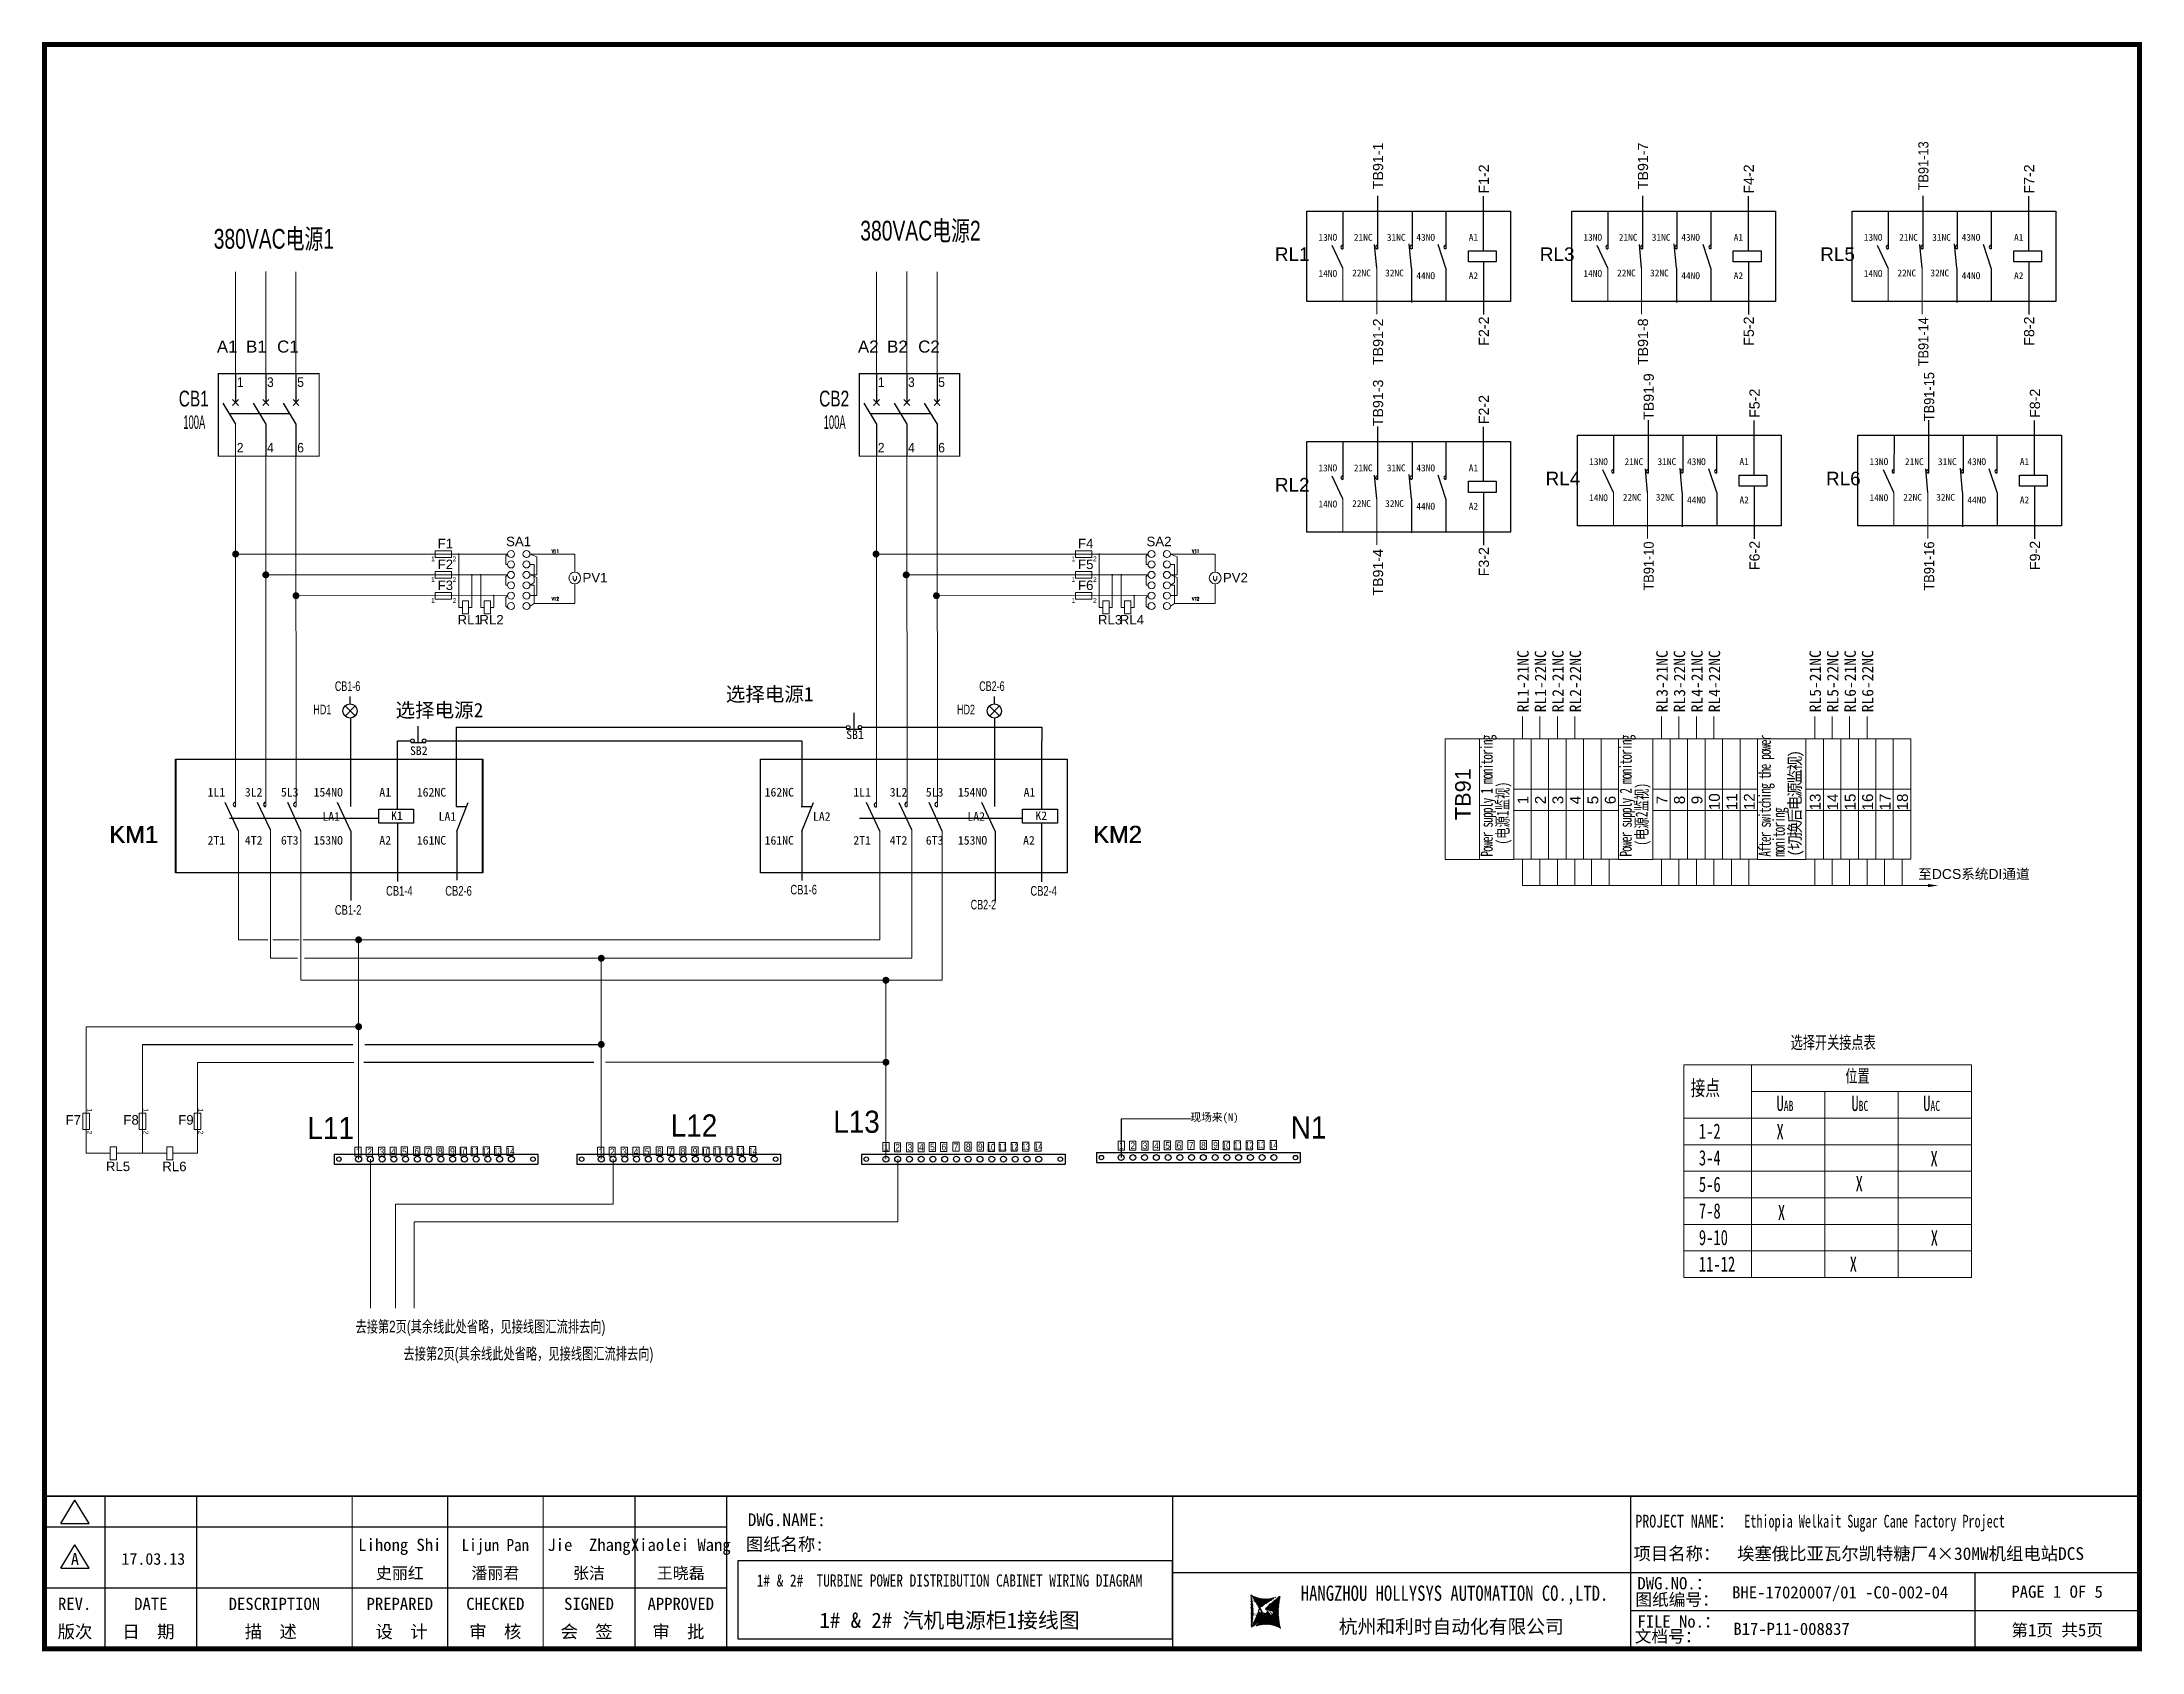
# Model space of a CAD drawing. Extents: x 81444 to 119867, y -54538 to -28747.
# Drawn here: x 91436 to 95561, y -41297 to -38135 of the extents above; entities that cross this region are included whole.
import ezdxf
from ezdxf.enums import TextEntityAlignment as Align
from ezdxf.lldxf.tags import DXFTag

# ---------------------------------------------------------------- set-up
doc = ezdxf.new("R2010")
doc.units = 0
doc.header["$LTSCALE"] = 100
doc.header["$MEASUREMENT"] = 0
for name, color, linetype in [('1', 9, 'Continuous'), ('t', 1, 'Continuous'), ('标准图框及表格', 7, 'Continuous'), ('空气开关', 7, 'Continuous'), ('继电器', 7, 'Continuous')]:
    doc.layers.add(name, color=color, linetype=linetype)
doc.layers.add('细实线', color=7, linetype='Continuous', lineweight=20)
doc.styles.add('HZ', font='arial.ttf', dxfattribs={"width": 0.7})
doc.styles.add('HZA', font='romans', dxfattribs={"width": 0.75, "bigfont": 'ams_dx'})
doc.styles.get("Standard").update_dxf_attribs({"font": ''})
doc.styles.get('Standard').set_extended_font_data('SimSun')
tags = doc.linetypes.add('CENTER', pattern=[2, 1.25, -0.25, 0.25, -0.25]).pattern_tags.tags
tags[10:11] = [DXFTag(74, 4), DXFTag(75, 0), DXFTag(340, '0'), DXFTag(46, 1.0), DXFTag(50, 0.0), DXFTag(44, 0.0), DXFTag(45, 0.0)]
tags[8:9] = [DXFTag(74, 4), DXFTag(75, 0), DXFTag(340, '0'), DXFTag(46, 1.0), DXFTag(50, 0.0), DXFTag(44, 0.0), DXFTag(45, 0.0)]
tags[6:7] = [DXFTag(74, 4), DXFTag(75, 0), DXFTag(340, '0'), DXFTag(46, 1.0), DXFTag(50, 0.0), DXFTag(44, 0.0), DXFTag(45, 0.0)]
tags[4:5] = [DXFTag(74, 4), DXFTag(75, 0), DXFTag(340, '0'), DXFTag(46, 1.0), DXFTag(50, 0.0), DXFTag(44, 0.0), DXFTag(45, 0.0)]
tags = doc.linetypes.add('WASTE', pattern=[0.375, 0.25, -0.125]).pattern_tags.tags
tags[6:7] = [DXFTag(74, 4), DXFTag(75, 0), DXFTag(340, '0'), DXFTag(46, 1.0), DXFTag(50, 0.0), DXFTag(44, 0.0), DXFTag(45, 0.0)]
tags[4:5] = [DXFTag(74, 4), DXFTag(75, 0), DXFTag(340, '0'), DXFTag(46, 1.0), DXFTag(50, 0.0), DXFTag(44, 0.0), DXFTag(45, 0.0)]

msp = doc.modelspace()

# ---------------------------------------------------------------- texts
at = {"color": 7, "lineweight": 15, "style": 'HZA', "width": 0.75}
for s, p in [('V11', (92436.9, -39137.8)), ('V11', (93694.9, -39137.8)), ('V12', (92436.9, -39231.8)), ('V12', (93694.9, -39231.8))]:
    msp.add_text(s, height=6.57, dxfattribs=at).set_placement(p)
at = {"style": 'HZ'}
for s, height, width, p in [('L11', 43.56, 0.9, (91957.2, -40289.7)), ('L12', 43.56, 0.9, (92670.9, -40284.7)), ('L13', 43.56, 0.9, (92990.1, -40277.3)), ('N1', 43.56, 0.9, (93888.8, -40288.5)), ('去接第2页(其余线此处省略，见接线图汇流排去向)', 23.1, 0.7, (92051.6, -40669.4)), ('去接第2页(其余线此处省略，见接线图汇流排去向)', 23.1, 0.7, (92145.8, -40722.6))]:
    msp.add_text(s, height=height, dxfattribs=dict(at, width=width)).set_placement(p)
msp.add_text('现场来(N)', height=15.43).set_placement((93691.7, -40254.4))
at = {"linetype": 'WASTE', "attachment_point": 1}
for s, insert, char_height, width in [('13NO', (93943.3, -38511.6), 13.52, 21.059), ('21NC', (94012.8, -38511.6), 13.52, 19.185), ('31NC', (94077.6, -38511.6), 13.52, 19.185), ('43NO', (94135.5, -38511.6), 13.52, 15.148), ('A1', (94238.5, -38511.6), 13.52, 15.148), ('13NO', (94463.7, -38511.6), 13.52, 21.059), ('21NC', (94533.2, -38511.6), 13.52, 19.185), ('31NC', (94598, -38511.6), 13.52, 19.185), ('43NO', (94655.9, -38511.6), 13.52, 15.148), ('A1', (94759, -38511.6), 13.52, 15.148), ('13NO', (95014.5, -38511.6), 13.52, 21.059), ('21NC', (95084, -38511.6), 13.52, 19.185), ('31NC', (95148.8, -38511.6), 13.52, 19.185), ('43NO', (95206.7, -38511.6), 13.52, 15.148), ('A1', (95309.7, -38511.6), 13.52, 15.148), ('14NO', (93943.3, -38582.5), 13.52, 21.059), ('22NC', (94009.4, -38581.6), 13.52, 22.584), ('32NC', (94074.2, -38581.6), 13.52, 22.584), ('44NO', (94135.5, -38586.9), 13.52, 15.148), ('A2', (94238.5, -38586.9), 13.52, 15.148), ('14NO', (94463.7, -38582.5), 13.52, 21.059), ('22NC', (94529.8, -38581.6), 13.52, 22.584), ('32NC', (94594.6, -38581.6), 13.52, 22.584), ('44NO', (94655.9, -38586.9), 13.52, 15.148), ('A2', (94759, -38586.9), 13.52, 15.148), ('14NO', (95014.5, -38582.5), 13.52, 21.059), ('22NC', (95080.6, -38581.6), 13.52, 22.584), ('32NC', (95145.4, -38581.6), 13.52, 22.584), ('44NO', (95206.7, -38586.9), 13.52, 15.148), ('A2', (95309.7, -38586.9), 13.52, 15.148), ('13NO', (93943.3, -38964.5), 13.52, 21.059), ('21NC', (94012.8, -38964.5), 13.52, 19.185), ('31NC', (94077.6, -38964.5), 13.52, 19.185), ('43NO', (94135.5, -38964.5), 13.52, 15.148), ('A1', (94238.5, -38964.5), 13.52, 15.148), ('13NO', (94475, -38952.2), 13.52, 21.059), ('21NC', (94544.5, -38952.2), 13.52, 19.185), ('31NC', (94609.3, -38952.2), 13.52, 19.185), ('43NO', (94667.3, -38952.2), 13.52, 15.148), ('A1', (94770.3, -38952.1), 13.52, 15.148), ('13NO', (95025.8, -38952.2), 13.52, 21.059), ('21NC', (95095.3, -38952.2), 13.52, 19.185), ('31NC', (95160.1, -38952.2), 13.52, 19.185), ('43NO', (95218, -38952.2), 13.52, 15.148), ('A1', (95321.1, -38952.1), 13.52, 15.148), ('14NO', (94475, -39023), 13.52, 21.059), ('22NC', (94541.1, -39022.2), 13.52, 22.584), ('32NC', (94605.9, -39022.2), 13.52, 22.584), ('14NO', (95025.8, -39023), 13.52, 21.059), ('22NC', (95091.9, -39022.2), 13.52, 22.584), ('32NC', (95156.7, -39022.2), 13.52, 22.584), ('14NO', (93943.3, -39035.4), 13.52, 21.059), ('22NC', (94009.4, -39034.5), 13.52, 22.584), ('32NC', (94074.2, -39034.5), 13.52, 22.584), ('44NO', (94135.5, -39039.8), 13.52, 15.148), ('A2', (94238.5, -39039.8), 13.52, 15.148), ('44NO', (94667.3, -39027.5), 13.52, 15.148), ('A2', (94770.3, -39027.4), 13.52, 15.148), ('44NO', (95218, -39027.5), 13.52, 15.148), ('A2', (95321.1, -39027.4), 13.52, 15.148), ('{\\fFangSong|b0|i0|c134|p0;SB2}', (92158.6, -39518.2), 16.954, 18.995), ('{\\fFangSong|b0|i0|c134|p0;SB1}', (93015.5, -39486.8), 16.954, 18.995), ('1L1', (91761, -39599.8), 16.95, 18.995), ('3L2', (91834.2, -39599.8), 16.95, 18.995), ('5L3', (91905.1, -39599.8), 16.95, 18.995), ('154NO', (91969.2, -39599.8), 16.95, 18.995), ('A1', (92098.4, -39599.8), 16.95, 18.995), ('162NC', (92172, -39599.8), 16.95, 18.995), ('162NC', (92855.2, -39599.8), 16.95, 18.995), ('1L1', (93029.5, -39599.8), 16.95, 18.995), ('3L2', (93101, -39599.8), 16.95, 18.995), ('5L3', (93171.9, -39599.8), 16.95, 18.995), ('154NO', (93234.9, -39599.8), 16.95, 18.995), ('A1', (93364.1, -39599.8), 16.95, 18.995), ('{\\fFangSong|b0|i0|c134|p0;LA1}', (91986.5, -39647.4), 16.954, 18.995), ('K1', (92121.4, -39645.9), 16.95, 18.995), ('{\\fFangSong|b0|i0|c134|p0;LA1}', (92214.8, -39647.4), 16.954, 18.995), ('{\\fFangSong|b0|i0|c134|p0;LA2}', (92950.2, -39647.4), 16.954, 18.995), ('{\\fFangSong|b0|i0|c134|p0;LA2}', (93253.6, -39647.4), 16.954, 18.995), ('K2', (93387.1, -39645.9), 16.95, 18.995), ('2T1', (91761, -39694.3), 16.95, 18.995), ('4T2', (91834.2, -39694.3), 16.95, 18.995), ('6T3', (91905.1, -39694.3), 16.95, 18.995), ('153NO', (91969.2, -39694.3), 16.95, 18.995), ('A2', (92098.4, -39694.2), 16.95, 18.995), ('161NC', (92172, -39694.3), 16.95, 18.995), ('161NC', (92855.2, -39694.3), 16.95, 18.995), ('2T1', (93029.5, -39694.3), 16.95, 18.995), ('4T2', (93101, -39694.3), 16.95, 18.995), ('6T3', (93171.9, -39694.3), 16.95, 18.995), ('153NO', (93234.9, -39694.3), 16.95, 18.995), ('A2', (93363, -39694.3), 16.95, 18.995)]:
    msp.add_mtext(s, dxfattribs=dict(at, insert=insert, char_height=char_height, width=width))
at = {"char_height": 18.81, "attachment_point": 1, "style": 'HZ'}
for s, insert, width in [('{\\fstzhongsong|b0|i0|c134|p0;CB1-6}', (92011.1, -39390.5), 250.454), ('{\\fstzhongsong|b0|i0|c134|p0;CB2-6}', (93276.8, -39390.5), 250.454), ('{\\fSTZhongsong|b0|i0|c134|p0;HD1}', (91968.9, -39436.4), 268.234), ('{\\fSTZhongsong|b0|i0|c134|p0;HD2}', (93233.3, -39436.4), 268.234), ('CB1-4', (92111.7, -39792.6), 250.454), ('{CB2-6}', (92228, -39792.6), 250.454), ('CB1-6', (92905.9, -39790.2), 250.454), ('CB2-4', (93377.4, -39792.6), 250.454), ('{CB1-2}', (92011.1, -39830.1), 250.454), ('{\\fstzhongsong|b0|i0|c134|p0;CB2-2}', (93260.1, -39819.7), 250.454)]:
    msp.add_mtext(s, dxfattribs=dict(at, insert=insert, width=width))
at = {"char_height": 28.09, "width": 302.018, "attachment_point": 1}
for s, insert in [('{选择\\C7;电源2}', (92130.4, -39432.9)), ('{选择\\C7;电源1}', (92779.1, -39401.5))]:
    msp.add_mtext(s, dxfattribs=dict(at, insert=insert))
at = {"layer": '1', "color": 7, "linetype": 'Continuous', "style": 'HZ', "width": 0.7}
for s, p in [('380VAC电源2', (93043.1, -38524.6)), ('380VAC电源1', (91773, -38540.7))]:
    msp.add_text(s, height=38.81, dxfattribs=at).set_placement(p)
at = {"layer": '空气开关', "style": 'HZ'}
for s, height, width, p in [('1', 18.7, 0.9, (91818.5, -38812.2)), ('3', 18.7, 0.9, (91877.8, -38812.2)), ('5', 18.7, 0.9, (91937.1, -38812.2)), ('1', 18.7, 0.9, (93077.7, -38812.2)), ('3', 18.7, 0.9, (93137, -38812.2)), ('5', 18.7, 0.9, (93196.3, -38812.2)), ('2', 18.7, 0.9, (91818.5, -38940.8)), ('4', 18.7, 0.9, (91877.8, -38940.8)), ('6', 18.7, 0.9, (91937.1, -38940.8)), ('2', 18.7, 0.9, (93077.7, -38940.8)), ('4', 18.7, 0.9, (93137, -38940.8)), ('6', 18.7, 0.9, (93196.3, -38940.8)), ('1', 13.2, 0.9, (93089.5, -40312.1)), ('2', 13.2, 0.9, (93112, -40312.3)), ('3', 13.2, 0.9, (93136, -40312.5)), ('4', 13.2, 0.9, (93158.5, -40312.4)), ('5', 13.2, 0.9, (93180.4, -40311.9)), ('6', 13.2, 0.9, (93202.7, -40311.8)), ('7', 13.2, 0.9, (93226.7, -40311.4)), ('8', 13.2, 0.9, (93250.7, -40311.4)), ('9', 13.2, 0.9, (93274.5, -40311.4)), ('10', 13.2, 0.7, (93291.8, -40312.1)), ('11', 13.2, 0.7, (93314.9, -40311.5)), ('12', 13.2, 0.7, (93337.7, -40311.5)), ('13', 13.2, 0.7, (93360.3, -40311.1)), ('14', 13.2, 0.7, (93384.6, -40310.9)), ('1', 13.2, 0.9, (93551.5, -40309)), ('2', 13.2, 0.9, (93573.9, -40309.2)), ('3', 13.2, 0.9, (93597.9, -40309.4)), ('4', 13.2, 0.9, (93620.4, -40309.3)), ('5', 13.2, 0.9, (93642.3, -40308.8)), ('6', 13.2, 0.9, (93664.7, -40308.7)), ('7', 13.2, 0.9, (93688.6, -40308.3)), ('8', 13.2, 0.9, (93712.7, -40308.3)), ('9', 13.2, 0.9, (93736.4, -40308.2)), ('10', 13.2, 0.7, (93753.7, -40308.9)), ('11', 13.2, 0.7, (93776.9, -40308.4)), ('12', 13.2, 0.7, (93799.7, -40308.4)), ('13', 13.2, 0.7, (93822.2, -40308)), ('14', 13.2, 0.7, (93846.5, -40307.8)), ('1', 13.2, 0.9, (92052.3, -40320.9)), ('2', 13.2, 0.9, (92074.7, -40321.1)), ('3', 13.2, 0.9, (92098.8, -40321.3)), ('4', 13.2, 0.9, (92121.3, -40321.1)), ('5', 13.2, 0.9, (92143.2, -40320.7)), ('6', 13.2, 0.9, (92167.3, -40320.1)), ('7', 13.2, 0.9, (92189.4, -40320.1)), ('8', 13.2, 0.9, (92213.5, -40320.1)), ('9', 13.2, 0.9, (92237.3, -40320.1)), ('10', 13.2, 0.7, (92254.6, -40320.8)), ('11', 13.2, 0.7, (92277.7, -40320.2)), ('12', 13.2, 0.7, (92300.5, -40320.2)), ('13', 13.2, 0.7, (92323.1, -40319.8)), ('14', 13.2, 0.7, (92347.4, -40319.7)), ('1', 13.2, 0.9, (92529.1, -40320.9)), ('2', 13.2, 0.9, (92551.5, -40321.1)), ('3', 13.2, 0.9, (92575.5, -40321.3)), ('4', 13.2, 0.9, (92598, -40321.1)), ('5', 13.2, 0.9, (92619.9, -40320.7)), ('6', 13.2, 0.9, (92644.1, -40320.1)), ('7', 13.2, 0.9, (92666.2, -40320.1)), ('8', 13.2, 0.9, (92690.3, -40320.1)), ('9', 13.2, 0.9, (92714, -40320.1)), ('10', 13.2, 0.7, (92731.3, -40320.8)), ('11', 13.2, 0.7, (92754.5, -40320.2)), ('12', 13.2, 0.7, (92777.3, -40320.2)), ('13', 13.2, 0.7, (92799.8, -40319.8)), ('14', 13.2, 0.7, (92824.1, -40319.7))]:
    msp.add_text(s, height=height, dxfattribs=dict(at, width=width)).set_placement(p)
for tag, height, width, p in [('CB1', 31, 0.7, (91733.9, -38850.6)), ('CB2', 31, 0.7, (92991.9, -38850.6)), ('100A', 26.4, 0.5, (91734.9, -38894.6)), ('100A', 26.4, 0.5, (92992.9, -38894.6))]:
    msp.add_attdef(tag, text='K', height=height, dxfattribs=dict(at, width=width)).set_placement(p, align=Align.CENTER)
at = {"layer": '细实线', "color": 7, "style": 'HZ'}
for s, height, p in [('RL1', 26.6, (93857.6, -38564.7)), ('RL3', 26.6, (94378.1, -38564.7)), ('RL5', 26.6, (94928.9, -38564.7)), ('A1', 23.71, (91779.3, -38744.8)), ('B1', 23.71, (91836.7, -38744.8)), ('C1', 23.71, (91897.6, -38744.8)), ('A2', 23.71, (93038.6, -38744.8)), ('B2', 23.71, (93095.9, -38744.8)), ('C2', 23.71, (93156.9, -38744.8)), ('RL4', 26.6, (94389.4, -39005.3)), ('RL6', 26.6, (94940.2, -39005.3)), ('RL2', 26.6, (93857.6, -39017.6)), ('SA1', 18.62, (92347.4, -39125)), ('SA2', 18.62, (93605.4, -39125)), ('1', 9.31, (92200.2, -39154.5)), ('F1', 18.62, (92212.9, -39129.1)), ('2', 9.31, (92242.3, -39154.5)), ('1', 9.31, (93458.2, -39154.5)), ('F4', 18.62, (93470.9, -39129.1)), ('2', 9.31, (93500.4, -39154.5)), ('1', 9.31, (92200.2, -39195.3)), ('F2', 18.62, (92212.9, -39170)), ('2', 9.31, (92242.3, -39195.3)), ('PV1', 18.62, (92497.5, -39196)), ('1', 9.31, (93458.2, -39195.3)), ('F5', 18.62, (93470.9, -39170)), ('2', 9.31, (93500.4, -39195.3)), ('PV2', 18.62, (93755.5, -39196)), ('1', 9.31, (92200.2, -39236.4)), ('F3', 18.62, (92212.9, -39211.1)), ('2', 9.31, (92242.3, -39236.4)), ('1', 9.31, (93458.2, -39236.4)), ('F6', 18.62, (93470.9, -39211.1)), ('2', 9.31, (93500.4, -39236.4)), ('RL1', 18.62, (92252, -39278.8)), ('RL2', 18.62, (92294.9, -39278.8)), ('RL3', 18.62, (93510, -39278.8)), ('RL4', 18.62, (93552.9, -39278.8)), ('KM1', 33.36, (91567.5, -39707.7)), ('KM1', 33.36, (91568.7, -39707.7)), ('KM2', 33.36, (93500.2, -39707.7)), ('KM2', 33.36, (93501.3, -39707.7)), ('KM2', 33.36, (93501.3, -39707.7)), ('至DCS系统DI通道', 19.6, (95121.4, -39778.7)), ('F7', 18.62, (91482.1, -40261.2)), ('F8', 18.62, (91595.6, -40261.2)), ('F9', 18.62, (91703.3, -40261.2)), ('RL5', 18.62, (91561.2, -40352.6)), ('RL6', 18.62, (91672, -40352.7))]:
    msp.add_text(s, height=height, dxfattribs=at).set_placement(p)
for s, height, rotation, p in [('TB91', 30.58, 90, (94242.3, -39663.1)), ('1', 21.4, 90, (94355.7, -39631.9)), ('2', 21.4, 90, (94390, -39631.9)), ('3', 21.4, 90, (94424.3, -39631.9)), ('4', 21.4, 90, (94458.6, -39631.9)), ('5', 21.4, 90, (94492.9, -39631.9)), ('6', 21.4, 90, (94527.2, -39631.9)), ('7', 21.4, 90, (94628.8, -39631.9)), ('8', 21.4, 90, (94663.1, -39631.9)), ('9', 21.4, 90, (94697.4, -39631.9)), ('10', 21.38, 90, (94731.7, -39643.6)), ('11', 21.38, 90, (94766.1, -39643.6)), ('12', 21.38, 90, (94800.4, -39643.6)), ('13', 21.38, 90, (94929.8, -39644.2)), ('14', 21.38, 90, (94964.1, -39644.2)), ('15', 21.38, 90, (94998.4, -39644.2)), ('16', 21.38, 90, (95032.7, -39644.2)), ('17', 21.38, 90, (95067, -39644.2)), ('18', 21.38, 90, (95101.3, -39644.2)), ('1', 9.31, 270, (91524.6, -40229.1)), ('1', 9.31, 270, (91635.4, -40229.1)), ('1', 9.31, 270, (91743.1, -40229.1)), ('2', 9.31, 270, (91524.6, -40273)), ('2', 9.31, 270, (91635.4, -40273)), ('2', 9.31, 270, (91743.1, -40273))]:
    msp.add_text(s, height=height, rotation=rotation, dxfattribs=at).set_placement(p)
at = {"layer": '细实线', "color": 7, "char_height": 22.4, "width": 112.837, "attachment_point": 1, "rotation": 90}
for s, insert in [('{\\fsimsun|b0|i0|c134|p2;RL1-21NC}', (94333.8, -39451.3)), ('{\\fsimsun|b0|i0|c134|p2;RL1-22NC}', (94368.1, -39451.3)), ('{\\fsimsun|b0|i0|c134|p2;RL2-21NC}', (94402.4, -39451.3)), ('{\\fsimsun|b0|i0|c134|p2;RL2-22NC}', (94436.7, -39451.3)), ('{\\fsimsun|b0|i0|c134|p2;RL3-21NC}', (94606.9, -39451.3)), ('{\\fsimsun|b0|i0|c134|p2;RL3-22NC}', (94641.2, -39451.3)), ('{\\fsimsun|b0|i0|c134|p2;RL4-21NC}', (94675.6, -39451.3)), ('{\\fsimsun|b0|i0|c134|p2;RL4-22NC}', (94709.9, -39451.3)), ('{\\fsimsun|b0|i0|c134|p2;RL5-21NC}', (94907.9, -39451.3)), ('{\\fsimsun|b0|i0|c134|p2;RL5-22NC}', (94942.2, -39451.3)), ('{\\fsimsun|b0|i0|c134|p2;RL6-21NC}', (94976.5, -39451.3)), ('{\\fsimsun|b0|i0|c134|p2;RL6-22NC}', (95010.8, -39451.3))]:
    msp.add_mtext(s, dxfattribs=dict(at, insert=insert))
at = {"layer": '细实线', "color": 7, "char_height": 23.52, "attachment_point": 1, "rotation": 90, "line_spacing_factor": 0.700008, "style": 'HZ'}
for s, insert, width in [('{\\fsimsun|b0|i0|c134|p2;\\W0.7;\\T0.75;Power supply 1 monitoring}', (94262, -39734.9), 264.337), ('{\\fsimsun|b0|i0|c134|p2;\\W0.7;\\T0.75;Power supply 2 monitoring}', (94535.1, -39734.9), 264.337), ('{\\fsimsun|b0|i0|c134|p2;\\W0.7;\\T0.75;After switching the power monitoring}', (94808.3, -39734.9), 264.337), ('{\\fsimsun|b0|i0|c134|p2;\\W0.9;\\T0.9;(切换后电源监视)}', (94867.1, -39734.7), 277.32), ('{\\fsimsun|b0|i0|c134|p2;(电源1监视)}', (94293.1, -39711.2), 210.394), ('{\\fsimsun|b0|i0|c134|p2;(电源2监视)}', (94566.2, -39713.4), 197.627)]:
    msp.add_mtext(s, dxfattribs=dict(at, insert=insert, width=width))
at = {"layer": '细实线', "color": 7, "width": 334.398, "attachment_point": 1, "style": 'HZ'}
for s, insert, char_height in [('{\\f宋体|b0|i0|c134|p2;选择开关接点表}', (94870.8, -40087.2), 25), ('{\\f宋体|b0|i0|c134|p2;接点}', (94674.6, -40174.2), 30), ('{\\f宋体|b0|i0|c134|p2;位置}', (94978.1, -40153.3), 25), ('{\\f宋体|b0|i0|c134|p2;U\\H0.666667x;AB}', (94843, -40204.4), 30), ('{\\f宋体|b0|i0|c134|p2;U\\H0.666667x;BC}', (94990.1, -40204.4), 30), ('{\\f宋体|b0|i0|c134|p2;U\\H0.666667x;AC}', (95131.1, -40204.4), 30), ('{\\f宋体|b0|i0|c134|p2;1-2}', (94690.5, -40259.1), 30), ('{\\f宋体|b0|i0|c134|p2;X}', (94843, -40260), 30), ('{\\f宋体|b0|i0|c134|p2;3-4}', (94690.5, -40311.3), 30), ('{\\f宋体|b0|i0|c134|p2;X}', (95145.5, -40313.3), 30), ('{\\f宋体|b0|i0|c134|p2;5-6}', (94690.5, -40363.5), 30), ('{\\f宋体|b0|i0|c134|p2;X}', (94998.4, -40362.2), 30), ('{\\f宋体|b0|i0|c134|p2;7-8}', (94690.5, -40415.7), 30), ('{\\f宋体|b0|i0|c134|p2;X}', (94845.7, -40418.8), 30), ('{\\f宋体|b0|i0|c134|p2;9-10}', (94690.5, -40467.9), 30), ('{\\f宋体|b0|i0|c134|p2;X}', (95146, -40469), 30), ('{\\f宋体|b0|i0|c134|p2;11-12}', (94690.5, -40520.1), 30), ('{\\f宋体|b0|i0|c134|p2;X}', (94986.8, -40520.3), 30)]:
    msp.add_mtext(s, dxfattribs=dict(at, insert=insert, char_height=char_height))
at = {"layer": '继电器', "style": 'HZ'}
for tag, p in [('TB91-1', (94070.3, -38378)), ('TB91-7', (94590.7, -38378)), ('F1-2', (94278.1, -38403.8)), ('F4-2', (94798.6, -38403.8)), ('F7-2', (95349.3, -38403.8)), ('TB91-2', (94070.3, -38723.5)), ('F2-2', (94278.1, -38702.6)), ('TB91-8', (94590.7, -38723.5)), ('F5-2', (94798.6, -38702.6)), ('F8-2', (95349.3, -38702.6)), ('TB91-3', (94070.3, -38843.6)), ('TB91-9', (94602, -38831.3)), ('F5-2', (94809.9, -38844.4)), ('F8-2', (95360.7, -38844.4)), ('F2-2', (94278.1, -38856.7)), ('TB91-4', (94070.3, -39176.4)), ('F3-2', (94278.1, -39155.5)), ('F6-2', (94809.9, -39143.2)), ('F9-2', (95360.7, -39143.2))]:
    msp.add_attdef(tag, text='J1', height=20, rotation=90, dxfattribs=at).set_placement(p, align=Align.CENTER)
at = {"layer": '继电器', "style": 'HZ', "width": 0.9}
for tag, p in [('TB91-13', (95141.5, -38378)), ('TB91-14', (95141.5, -38723.5)), ('TB91-15', (95152.8, -38831.3)), ('TB91-10', (94602, -39164)), ('TB91-16', (95152.8, -39164))]:
    msp.add_attdef(tag, text='J1', height=20, rotation=90, dxfattribs=at).set_placement(p, align=Align.CENTER)

# ---------------------------------------------------------------- blocks, each defined once
blk = doc.blocks.new('图框')
at = {"layer": '标准图框及表格'}
h = blk.add_hatch(dxfattribs=at)
h.set_pattern_fill('ANSI31', color=5, scale=8.329864, style=0)
edge = h.paths.add_edge_path()
edge.add_arc((2399.3, -2998.2), 55.2, 238.1092, 291.6532)
edge.add_line((2419.6, -3049.4), (2388.5, -3070.2))
edge.add_arc((2238.9, -3078.3), 135.4, 346.3915, 374.25)
edge.add_line((2370.5, -3110.2), (2397.5, -3087.9))
edge.add_line((2391.3, -3080.3), (2396.1, -3080.9))
edge.add_spline(control_points=[(2397.5, -3087.9), (2398.4, -3087), (2400, -3085.5), (2399.9, -3081.3), (2397.4, -3081), (2396.1, -3080.9)], knot_values=[0, 0, 0, 0, 6.844331, 12.400427, 18.769243, 18.769243, 18.769243, 18.769243], weights=[1, 1, 1, 1, 1, 1], degree=3, periodic=0)
edge.add_spline(control_points=[(2388.5, -3070.3), (2387.8, -3070.9), (2386.5, -3072), (2385.5, -3073.4), (2385.1, -3074)], knot_values=[0, 0, 0, 0, 5.253674, 9.488439, 9.488439, 9.488439, 9.488439], weights=[1, 1, 1, 1, 1], degree=3, periodic=0)
edge.add_spline(control_points=[(2386.3, -3072.3), (2385.7, -3072.9), (2384.6, -3074.4), (2384.9, -3077.7), (2387.9, -3079.9), (2390.2, -3080.1), (2391.3, -3080.3)], knot_values=[10.665975, 10.665975, 10.665975, 10.665975, 18.977704, 28.894558, 41.119554, 52.646925, 52.646925, 52.646925, 52.646925], weights=[1, 1, 1, 1, 1, 1, 1], degree=3, periodic=0)
h = blk.add_hatch(dxfattribs=at)
h.set_pattern_fill('ANSI31', color=3, scale=8.329864, style=0)
edge = h.paths.add_edge_path()
edge.add_line((2402.5, -3075.8), (2407.7, -3076.4))
edge.add_spline(control_points=[(2401, -3068.8), (2400.2, -3069.6), (2398.5, -3071.2), (2398.6, -3075.4), (2401.1, -3075.6), (2402.4, -3075.8)], knot_values=[0, 0, 0, 0, 6.844331, 12.400427, 18.769243, 18.769243, 18.769243, 18.769243], weights=[1, 1, 1, 1, 1, 1], degree=3, periodic=0)
edge.add_line((2428, -3046.5), (2401, -3068.8))
edge.add_spline(control_points=[(2412.6, -3083.9), (2413, -3083.4), (2413.9, -3082.1), (2413.6, -3078.9), (2410.7, -3076.8), (2408.3, -3076.5), (2407.2, -3076.4)], knot_values=[12.654089, 12.654089, 12.654089, 12.654089, 18.977704, 28.894558, 41.119554, 52.646925, 52.646925, 52.646925, 52.646925], weights=[1, 1, 1, 1, 1, 1, 1], degree=3, periodic=0)
edge.add_line((2411.6, -3085), (2412.8, -3083.7))
edge.add_line((2410, -3086.4), (2411.6, -3085))
edge.add_line((2378.9, -3107.2), (2410, -3086.4))
edge.add_arc((2399.3, -3158.5), 55.2, 58.1092, 111.6532)
edge.add_arc((2559.6, -3078.3), 135.4, 166.3915, 194.25)
at = {"color": 7}
for p, q in [((2215.6, -2851.6), (2215.6, -3151.6)), ((3115.6, -2851.6), (3115.6, -3151.6)), ((0, -2911.6), (1340.2, -2911.6)), ((2215.6, -3001.6), (3115.6, -3001.6)), ((3115.6, -3001.6), (4115.6, -3001.6)), ((3791.8, -3001.6), (3791.8, -3151.6)), ((0, -3031.6), (1340.2, -3031.6)), ((4115.6, -3076.6), (3115.6, -3076.6))]:
    blk.add_line(p, q, dxfattribs=at)
at = {"color": 7, "const_width": 3}
blk.add_lwpolyline([(4115.6, -2851.6), (0, -2851.6)], dxfattribs=at)
at = {"layer": 't', "color": 7}
for p, q in [((31.9, -2905), (59.9, -2859.1)), ((87.8, -2905), (59.9, -2859.1)), ((31.9, -2905), (87.8, -2905)), ((31.9, -2993), (59.9, -2947.1)), ((87.8, -2993), (59.9, -2947.1)), ((31.9, -2993), (87.8, -2993))]:
    blk.add_line(p, q, dxfattribs=at)
at = {"layer": 't', "color": 7, "const_width": 9.62}
blk.add_lwpolyline([(4115.6, -3151.6), (4115.6, 0), (0, 0), (0, -3151.6)], close=True, dxfattribs=at)
at = {"layer": 't', "color": 7, "const_width": 2.4}
for points in [[(118.8, -2852.8), (118.8, -3151.6)], [(299.1, -2852.8), (299.1, -3151.6)], [(604.4, -2852.8), (604.4, -3156.4)], [(792, -2852.8), (792, -3156.4)], [(979.6, -2852.8), (979.6, -3156.4)], [(1159.9, -2852.8), (1159.9, -3156.4)], [(1340.2, -2852.8), (1340.2, -3156.4)]]:
    blk.add_lwpolyline(points, dxfattribs=at)
at = {"color": 7, "linetype": 'CENTER'}
for s, height, p in [('图纸编号：', 24, (3125.2, -3066.7)), ('杭州和利时自动化有限公司', 27, (2542.5, -3121.1)), ('文档号：', 24, (3124, -3138.7))]:
    blk.add_text(s, height=height, dxfattribs=at).set_placement(p)
at = {"color": 7, "flags": 8}
for tag, p, height in [('DWG.NAME:', (1381.6, -2910.4), 25), ('PROJECTNAME:', (3125.5, -2912.8), 24), ('PROJECTNAME：', (3339.1, -2913.1), 25), ('DWG.NO.:', (3128.2, -3030.4), 24), ('图纸编号', (3315.4, -3052.4), 24), ('FILENO.:', (3128.7, -3106.1), 24), ('文档号', (3317.7, -3124.1), 24)]:
    blk.add_attdef(tag, p, '', height=height, dxfattribs=at)
for tag, height, p in [('A', 23, (59.9, -2974.9)), ('设计时间', 23, (213.9, -2974.9)), ('RENLIU', 24, (698.2, -2950.4)), ('SHUFENWANG', 24, (885.8, -2950.4)), ('FANGHOU', 24, (1069.7, -2950.4)), ('DANDANLI', 24, (1250, -2950.4)), ('刘仁', 23, (698.2, -3002.2)), ('王姝芬', 23, (885.8, -3002.2)), ('侯方', 23, (1069.7, -3002.2)), ('李丹丹', 23, (1250, -3002.2)), ('#10STATIONONTROLCABINETCOVER', 30, (1777.9, -3017.2)), ('REV.', 24, (59.4, -3063)), ('DATE', 24, (208.9, -3063)), ('DESCRIPTION', 24, (451.7, -3063)), ('PREPARED', 24, (698.2, -3063)), ('CHECKED', 24, (885.8, -3063)), ('SIGNED', 24, (1069.7, -3063)), ('APPROVED', 24, (1250, -3063)), ('PAGEXOFX', 24, (3953.7, -3039.1)), ('图纸名称', 30, (1777.9, -3094.7)), ('第几页共几页', 24, (3953.7, -3114.1))]:
    blk.add_attdef(tag, text='', height=height, dxfattribs=at).set_placement(p, align=Align.MIDDLE)
for tag, p in [('图纸名称:', (1377.8, -2965.9)), ('项目名称：', (3121.6, -2984.3)), ('项目名称：', (3325, -2984.3))]:
    blk.add_attdef(tag, text='', height=25, dxfattribs=at).set_placement(p, align=Align.BOTTOM_LEFT)
at = {"color": 7, "width": 0.8, "flags": 8}
blk.add_attdef('HANGZHOUHOLLYSYSAUTOMATIONCO.,LTD.', text='', height=24, dxfattribs=at).set_placement((2770.1, -3045.7), align=Align.MIDDLE)
at = {"layer": 't', "color": 7}
for s, p in [('版次', (59.9, -3117.6)), ('日  期', (204.2, -3117.6)), ('描  述', (444.5, -3117.6)), ('设  计', (701.5, -3117.6)), ('审  核', (885.6, -3117.6)), ('会  签', (1065, -3117.6)), ('审  批', (1245.3, -3117.6))]:
    blk.add_text(s, height=25, dxfattribs=at).set_placement(p, align=Align.MIDDLE_CENTER)
at = {"layer": '标准图框及表格', "color": 5, "style": 'HZ'}
for s, p in [('pgqh', (2373.9, -3059.7)), ('hollilas', (2374.1, -3086))]:
    blk.add_text(s, height=5.21, dxfattribs=at).set_placement(p)
at = {"layer": '标准图框及表格', "color": 3, "style": 'HZ'}
for s, height, p in [('auto', 8.68, (2400.9, -3074.2)), ('hollysys', 4.34, (2402.5, -3099.7))]:
    blk.add_text(s, height=height, dxfattribs=at).set_placement(p)

# ---------------------------------------------------------------- linework, layer by layer
for p, q in [((94059.4, -38436.9), (94059.4, -38541)), ((94267.2, -38544.7), (94267.2, -38437.7)), ((94579.8, -38436.9), (94579.8, -38541)), ((94787.7, -38544.7), (94787.7, -38437.7)), ((95130.6, -38436.9), (95130.6, -38541)), ((95338.5, -38544.7), (95338.5, -38437.7)), ((93991.4, -38466.7), (93991.3, -38540.9)), ((94127, -38466.7), (94127, -38540.7)), ((94193.5, -38466.7), (94193.5, -38540.8)), ((94511.8, -38466.7), (94511.7, -38540.9)), ((94647.4, -38466.7), (94647.4, -38540.7)), ((94714, -38466.7), (94714, -38540.8)), ((95062.6, -38466.7), (95062.5, -38540.9)), ((95198.2, -38466.7), (95198.2, -38540.7)), ((95264.8, -38466.7), (95264.8, -38540.8)), ((93990.9, -38579.2), (93970.3, -38534.3)), ((94057.6, -38579.2), (94053.6, -38532.5)), ((94126.1, -38579.2), (94121.7, -38531.4)), ((94193.7, -38579.2), (94178.2, -38532.5)), ((94267.2, -38566.7), (94267.2, -38670.1)), ((94511.4, -38579.2), (94490.8, -38534.3)), ((94578.1, -38579.2), (94574.1, -38532.5)), ((94646.6, -38579.2), (94642.2, -38531.4)), ((94714.2, -38579.2), (94698.7, -38532.5)), ((94787.7, -38566.7), (94787.7, -38670.1)), ((95062.2, -38579.2), (95041.5, -38534.3)), ((95128.9, -38579.2), (95124.9, -38532.5)), ((95197.4, -38579.2), (95193, -38531.4)), ((95265, -38579.2), (95249.5, -38532.5)), ((95338.5, -38566.7), (95338.5, -38670.1)), ((94126.1, -38579.2), (94126.1, -38646.2)), ((94193.7, -38579.2), (94193.7, -38644.5)), ((94646.6, -38579.2), (94646.6, -38646.2)), ((94714.2, -38579.2), (94714.2, -38644.5)), ((95197.4, -38579.2), (95197.4, -38646.2)), ((95265, -38579.2), (95265, -38644.5)), ((91816, -38786), (91816, -38842.9)), ((91875.3, -38786), (91875.3, -38842.9)), ((91934.7, -38786.1), (91934.7, -38842.9)), ((93075.2, -38786), (93075.2, -38842.9)), ((93134.6, -38786), (93134.6, -38842.9)), ((93193.9, -38786.1), (93193.9, -38842.9)), ((91791, -38844.4), (91816, -38885.1)), ((91810.2, -38848.7), (91821.8, -38837.1)), ((91810.2, -38837.1), (91821.8, -38848.7)), ((91850.3, -38844.4), (91875.3, -38885.1)), ((91869.5, -38848.7), (91881.2, -38837.1)), ((91869.5, -38837.1), (91881.2, -38848.7)), ((91909.6, -38844.4), (91934.7, -38885.1)), ((91928.9, -38848.7), (91940.5, -38837.1)), ((91928.9, -38837.1), (91940.5, -38848.7)), ((93050.2, -38844.4), (93075.2, -38885.1)), ((93069.4, -38848.7), (93081.1, -38837.1)), ((93069.4, -38837.1), (93081.1, -38848.7)), ((93109.5, -38844.4), (93134.6, -38885.1)), ((93128.7, -38848.7), (93140.4, -38837.1)), ((93128.7, -38837.1), (93140.4, -38848.7)), ((93168.9, -38844.4), (93193.9, -38885.1)), ((93188.1, -38848.7), (93199.7, -38837.1)), ((93188.1, -38837.1), (93199.7, -38848.7)), ((91875.3, -38885.1), (91875.3, -38948.2)), ((91934.7, -38885.1), (91934.7, -38948.2)), ((93075.2, -38885.1), (93075.2, -38948.2)), ((93134.6, -38885.1), (93134.6, -38948.2)), ((93193.9, -38885.1), (93193.9, -38948.2)), ((94059.4, -38889.8), (94059.4, -38993.9)), ((94267.2, -38997.5), (94267.2, -38890.6)), ((94591.1, -38877.4), (94591.1, -38981.5)), ((94799, -38985.2), (94799, -38878.2)), ((95141.9, -38877.4), (95141.9, -38981.5)), ((95349.8, -38985.2), (95349.8, -38878.2)), ((93991.4, -38919.6), (93991.3, -38993.7)), ((94127, -38919.6), (94127, -38993.6)), ((94193.5, -38919.6), (94193.5, -38993.7)), ((94523.1, -38907.2), (94523, -38981.4)), ((94658.7, -38907.2), (94658.7, -38981.2)), ((94725.3, -38907.2), (94725.3, -38981.3)), ((95073.9, -38907.2), (95073.8, -38981.4)), ((95209.5, -38907.2), (95209.5, -38981.2)), ((95276.1, -38907.2), (95276.1, -38981.3)), ((94522.7, -39019.7), (94502.1, -38974.8)), ((94589.4, -39019.8), (94585.4, -38973.1)), ((94657.9, -39019.7), (94653.5, -38972)), ((94725.5, -39019.7), (94710, -38973)), ((95073.5, -39019.7), (95052.9, -38974.8)), ((95140.2, -39019.8), (95136.2, -38973.1)), ((95208.7, -39019.7), (95204.3, -38972)), ((95276.3, -39019.7), (95260.8, -38973)), ((93990.9, -39032.1), (93970.3, -38987.2)), ((94057.6, -39032.1), (94053.6, -38985.4)), ((94126.1, -39032.1), (94121.7, -38984.3)), ((94193.7, -39032.1), (94178.2, -38985.4)), ((94267.2, -39019.6), (94267.2, -39123)), ((94657.9, -39019.7), (94657.9, -39086.7)), ((94725.5, -39019.7), (94725.5, -39085.1)), ((94799, -39007.3), (94799, -39110.6)), ((95208.7, -39019.7), (95208.7, -39086.7)), ((95276.3, -39019.7), (95276.3, -39085.1)), ((95349.8, -39007.3), (95349.8, -39110.6)), ((94126.1, -39032.1), (94126.1, -39099.1)), ((94193.7, -39032.1), (94193.7, -39097.4)), ((92041, -39434.6), (92041, -39420.2)), ((93306.7, -39434.6), (93306.7, -39420.2)), ((92031, -39438.7), (92050.9, -39458.4)), ((92051, -39438.9), (92031.2, -39458.7)), ((92042, -39462.6), (92042, -39636.4)), ((93031.1, -39484.1), (93031.1, -39452.1)), ((93296.7, -39438.7), (93316.6, -39458.4)), ((93316.7, -39438.9), (93296.9, -39458.7)), ((93306.6, -39462.6), (93306.6, -39636.5)), ((92134.4, -39641.3), (92134.4, -39507.1)), ((92134.4, -39507.1), (92159.8, -39507.1)), ((92160, -39510.7), (92190, -39510.7)), ((92174.9, -39510.7), (92174.9, -39478.8)), ((92190, -39507.2), (92928.4, -39507.2)), ((92191.1, -39507.1), (92883.8, -39507.1)), ((92249.4, -39480.4), (92249.4, -39636.5)), ((92249.4, -39480.4), (93016, -39480.5)), ((92928.4, -39507.1), (92928.4, -39636.4)), ((93016.2, -39484.1), (93046.2, -39484.1)), ((93046.1, -39480.4), (93400.1, -39480.4)), ((93400.1, -39480.4), (93400.1, -39507.1)), ((93400.1, -39641.3), (93400.1, -39507.1)), ((91821.6, -39684.6), (91795.8, -39628.3)), ((91884.7, -39682), (91859.3, -39628.4)), ((91944.2, -39684.6), (91918.4, -39628.3)), ((92042.2, -39684.6), (92016.4, -39628.3)), ((92249.4, -39636.5), (92268.8, -39636.5)), ((92250.6, -39636.4), (92269.9, -39636.4)), ((92250.8, -39684.6), (92273.2, -39628.3)), ((92927.2, -39636.5), (92946.6, -39636.5)), ((92928.4, -39636.4), (92947.7, -39636.4)), ((92928.6, -39684.6), (92951, -39628.3)), ((93081.5, -39684.7), (93055.6, -39628.4)), ((93144.5, -39682), (93119.3, -39628.8)), ((93204.1, -39684.7), (93178.3, -39628.4)), ((93307.9, -39684.6), (93282.1, -39628.3)), ((92042.2, -39684.6), (92042.2, -39821.2)), ((92134.4, -39669), (92134.4, -39783.9)), ((92250.8, -39684.6), (92250.8, -39781.1)), ((92928.6, -39684.6), (92928.6, -39781.5)), ((93307.9, -39684.6), (93307.9, -39822.4)), ((93399, -39669), (93399, -39784)), ((93555.5, -40249.7), (93555.5, -40325.9))]:
    msp.add_line(p, q)
at = {"color": 7, "lineweight": 15}
for p, q in [((92350.3, -39140.5), (92346.6, -39144)), ((92346.6, -39144), (92346.6, -39160.9)), ((92394.4, -39140.5), (92407.8, -39145.7)), ((92394.4, -39140.5), (92439.4, -39140.5)), ((92407.8, -39145.7), (92407.8, -39181.3)), ((92444.6, -39140.5), (92482.3, -39140.5)), ((92482.3, -39140.5), (92482.3, -39176)), ((93608.4, -39140.5), (93604.6, -39144)), ((93604.6, -39144), (93604.6, -39160.9)), ((93652.4, -39140.5), (93665.9, -39145.7)), ((93652.4, -39140.5), (93697.4, -39140.5)), ((93665.9, -39145.7), (93665.9, -39181.3)), ((93702.7, -39140.5), (93740.3, -39140.5)), ((93740.3, -39140.5), (93740.3, -39176)), ((92350.3, -39160.9), (92346.6, -39160.9)), ((92350.3, -39181.3), (92346.6, -39184.8)), ((92346.6, -39184.8), (92346.6, -39201.7)), ((92394.4, -39160.9), (92402.4, -39160.9)), ((92394.4, -39181.3), (92407.8, -39186.5)), ((92394.4, -39181.3), (92407.8, -39181.3)), ((92402.4, -39160.9), (92402.4, -39196.6)), ((92407.8, -39186.5), (92407.8, -39222.1)), ((92479, -39183.8), (92479, -39189.6)), ((92479, -39189.6), (92482.2, -39193.6)), ((92482.2, -39193.6), (92485.5, -39189.6)), ((92485.5, -39189.6), (92485.5, -39183.8)), ((93608.4, -39160.9), (93604.6, -39160.9)), ((93608.4, -39181.3), (93604.6, -39184.8)), ((93604.6, -39184.8), (93604.6, -39201.7)), ((93652.4, -39160.9), (93660.4, -39160.9)), ((93652.4, -39181.3), (93665.9, -39186.5)), ((93652.4, -39181.3), (93665.9, -39181.3)), ((93660.4, -39160.9), (93660.4, -39196.6)), ((93665.9, -39186.5), (93665.9, -39222.1)), ((93737, -39183.8), (93737, -39189.6)), ((93737, -39189.6), (93740.3, -39193.6)), ((93740.3, -39193.6), (93743.6, -39189.6)), ((93743.6, -39189.6), (93743.6, -39183.8)), ((92350.3, -39201.7), (92346.6, -39201.7)), ((92350.3, -39222.1), (92346.6, -39225.7)), ((92346.6, -39225.7), (92346.6, -39242.6)), ((92402.4, -39196.6), (92394.4, -39201.7)), ((92394.4, -39201.7), (92402.4, -39201.7)), ((92394.4, -39222.1), (92407.8, -39222.1)), ((92402.4, -39201.7), (92402.4, -39237.4)), ((92482.3, -39199), (92482.3, -39237.4)), ((93608.4, -39201.7), (93604.6, -39201.7)), ((93608.4, -39222.1), (93604.6, -39225.7)), ((93604.6, -39225.7), (93604.6, -39242.6)), ((93660.4, -39196.6), (93652.4, -39201.7)), ((93652.4, -39201.7), (93660.4, -39201.7)), ((93652.4, -39222.1), (93665.9, -39222.1)), ((93660.4, -39201.7), (93660.4, -39237.4)), ((93740.3, -39199), (93740.3, -39237.4)), ((92402.4, -39237.4), (92394.4, -39242.6)), ((92402.4, -39237.4), (92439.4, -39237.4)), ((92439.4, -39237.4), (92482.3, -39237.4)), ((93660.4, -39237.4), (93652.4, -39242.6)), ((93660.4, -39237.4), (93697.4, -39237.4)), ((93697.4, -39237.4), (93740.3, -39237.4))]:
    msp.add_line(p, q, dxfattribs=at)
at = {"ltscale": 5}
for p, q in [((92444.6, -39140.5), (92439.4, -39140.5)), ((93702.7, -39140.5), (93697.4, -39140.5))]:
    msp.add_line(p, q, dxfattribs=at)
at = {"color": 3, "lineweight": 15}
for p, q in [((91875.4, -39181.3), (92350.3, -39181.3)), ((93133.4, -39181.3), (93608.4, -39181.3))]:
    msp.add_line(p, q, dxfattribs=at)
at = {"color": 1, "lineweight": 15}
for p, q in [((91934.7, -39222.2), (92350.3, -39222.1)), ((93192.7, -39222.2), (93608.4, -39222.1))]:
    msp.add_line(p, q, dxfattribs=at)
at = {"linetype": 'WASTE', "ltscale": 4}
for p, q in [((91804.2, -39659), (92095.9, -39659)), ((93041.9, -39659), (93361.6, -39659))]:
    msp.add_line(p, q, dxfattribs=at)
at = {"color": 2}
msp.add_line((91522.5, -40068.8), (92057.6, -40068.7), dxfattribs=at)
at = {"color": 3}
for p, q in [((91633.5, -40103.8), (92046.1, -40103.8)), ((92069.9, -40103.8), (92534.4, -40103.7))]:
    msp.add_line(p, q, dxfattribs=at)
at = {"color": 1}
for p, q in [((92542.5, -40137.8), (93090.2, -40138.7)), ((91741, -40138.9), (92048.3, -40138.8)), ((92067.7, -40138.8), (92519.9, -40138.8))]:
    msp.add_line(p, q, dxfattribs=at)
at = {"color": 6}
for p, q in [((92009.7, -40319), (92409.7, -40319)), ((92009.7, -40319), (92009.7, -40339)), ((92009.7, -40339), (92409.7, -40339)), ((92409.7, -40319), (92409.7, -40339)), ((92486.4, -40319), (92886.4, -40319)), ((92486.4, -40319), (92486.4, -40339)), ((92486.4, -40339), (92886.4, -40339)), ((92886.4, -40319), (92886.4, -40339)), ((92886.4, -40319), (92886.4, -40339)), ((93045.6, -40319), (93445.6, -40319)), ((93045.6, -40319), (93045.6, -40339)), ((93045.6, -40339), (93445.6, -40339)), ((93445.6, -40319), (93445.6, -40339)), ((93445.6, -40319), (93445.6, -40339)), ((93507.5, -40315.9), (93907.5, -40315.9)), ((93507.5, -40315.9), (93507.5, -40335.9)), ((93507.5, -40335.9), (93907.5, -40335.9)), ((93907.5, -40315.9), (93907.5, -40335.9)), ((93907.5, -40315.9), (93907.5, -40335.9))]:
    msp.add_line(p, q, dxfattribs=at)
at = {"color": 4, "linetype": 'WASTE'}
for points in [[(93920.2, -38466.7), (94320.7, -38466.7), (94320.7, -38644.5), (93920.2, -38644.5)], [(94440.7, -38466.7), (94841.1, -38466.7), (94841.1, -38644.5), (94440.7, -38644.5)], [(94991.4, -38466.7), (95391.9, -38466.7), (95391.9, -38644.5), (94991.4, -38644.5)], [(93920.2, -38919.6), (94320.7, -38919.6), (94320.7, -39097.4), (93920.2, -39097.4)], [(94452, -38907.2), (94852.4, -38907.2), (94852.4, -39085.1), (94452, -39085.1)], [(95002.8, -38907.2), (95403.2, -38907.2), (95403.2, -39085.1), (95002.8, -39085.1)], [(91698.1, -39543.6), (92300.6, -39543.6), (92300.6, -39766.6), (91698.1, -39766.6)], [(91699.2, -39543.5), (92301.7, -39543.5), (92301.7, -39766.5), (91699.2, -39766.5)], [(92847.4, -39543.6), (93449.9, -39543.6), (93449.9, -39766.6), (92847.4, -39766.6)]]:
    msp.add_lwpolyline(points, close=True, dxfattribs=at)
for points in [[(94237.7, -38544.7), (94292.2, -38544.7), (94292.2, -38566.7), (94237.7, -38566.7)], [(94758.2, -38544.7), (94812.6, -38544.7), (94812.6, -38566.7), (94758.2, -38566.7)], [(95309, -38544.7), (95363.4, -38544.7), (95363.4, -38566.7), (95309, -38566.7)], [(94237.7, -38997.5), (94292.2, -38997.5), (94292.2, -39019.6), (94237.7, -39019.6)], [(94769.5, -38985.2), (94823.9, -38985.2), (94823.9, -39007.3), (94769.5, -39007.3)], [(95320.3, -38985.2), (95374.7, -38985.2), (95374.7, -39007.3), (95320.3, -39007.3)], [(92097.4, -39641.3), (92165.7, -39641.3), (92165.7, -39669), (92097.4, -39669)], [(93362, -39641.3), (93430.3, -39641.3), (93430.3, -39669), (93362, -39669)]]:
    msp.add_lwpolyline(points, close=True)
at = {"color": 1}
msp.add_lwpolyline([(92803.1, -41117.1), (93655.6, -41117.1), (93655.6, -41272.1), (92803.1, -41272.1)], close=True, dxfattribs=at)
at = {"color": 7, "lineweight": 15}
for centre, radius in [((92357.2, -39140.5), 6.88), ((92387.5, -39140.5), 6.88), ((93615.3, -39140.5), 6.88), ((93645.5, -39140.5), 6.88), ((92357.2, -39160.9), 6.88), ((92357.2, -39181.3), 6.88), ((92387.5, -39160.9), 6.88), ((92387.5, -39181.3), 6.88), ((92482.3, -39187.5), 11.5), ((93615.3, -39160.9), 6.88), ((93615.3, -39181.3), 6.88), ((93645.5, -39160.9), 6.88), ((93645.5, -39181.3), 6.88), ((93740.3, -39187.5), 11.5), ((92357.2, -39201.7), 6.88), ((92357.2, -39222.1), 6.88), ((92387.5, -39201.7), 6.88), ((92387.5, -39222.1), 6.88), ((93615.3, -39201.7), 6.88), ((93615.3, -39222.1), 6.88), ((93645.5, -39201.7), 6.88), ((93645.5, -39222.1), 6.88), ((92357.2, -39242.6), 6.88), ((92387.5, -39242.6), 6.88), ((93615.3, -39242.6), 6.88), ((93645.5, -39242.6), 6.88)]:
    msp.add_circle(centre, radius, dxfattribs=at)
for centre, radius in [((92040.9, -39448.6), 14), ((93306.6, -39448.6), 14), ((93019.5, -39480.5), 3.52), ((93042.6, -39480.5), 3.52), ((92163.4, -39507.2), 3.52), ((92186.4, -39507.2), 3.52)]:
    msp.add_circle(centre, radius)
at = {"color": 6}
for centre, radius in [((92019, -40329), 4.36), ((92019, -40329), 4.36), ((92057.7, -40329), 5.81), ((92080.8, -40329), 5.81), ((92080.8, -40329), 5.81), ((92103.8, -40329), 5.81), ((92103.8, -40329), 5.81), ((92126.9, -40329), 5.81), ((92126.9, -40329), 5.81), ((92150, -40329), 5.81), ((92150, -40329), 5.81), ((92173.1, -40329), 5.81), ((92173.1, -40329), 5.81), ((92196.2, -40329), 5.81), ((92196.2, -40329), 5.81), ((92219.3, -40329), 5.81), ((92219.3, -40329), 5.81), ((92242.4, -40329), 5.81), ((92242.4, -40329), 5.81), ((92265.5, -40329), 5.81), ((92265.5, -40329), 5.81), ((92288.5, -40329), 5.81), ((92288.5, -40329), 5.81), ((92311.6, -40329), 5.81), ((92311.6, -40329), 5.81), ((92334.7, -40329), 5.81), ((92334.7, -40329), 5.81), ((92357.8, -40329), 5.81), ((92400.3, -40329), 4.36), ((92400.3, -40329), 4.36), ((92495.8, -40329), 4.36), ((92495.8, -40329), 4.36), ((92534.4, -40329), 5.81), ((92557.5, -40329), 5.81), ((92557.5, -40329), 5.81), ((92580.6, -40329), 5.81), ((92580.6, -40329), 5.81), ((92603.7, -40329), 5.81), ((92603.7, -40329), 5.81), ((92626.8, -40329), 5.81), ((92626.8, -40329), 5.81), ((92649.9, -40329), 5.81), ((92649.9, -40329), 5.81), ((92672.9, -40329), 5.81), ((92672.9, -40329), 5.81), ((92696, -40329), 5.81), ((92696, -40329), 5.81), ((92719.1, -40329), 5.81), ((92719.1, -40329), 5.81), ((92742.2, -40329), 5.81), ((92742.2, -40329), 5.81), ((92765.3, -40329), 5.81), ((92765.3, -40329), 5.81), ((92788.4, -40329), 5.81), ((92788.4, -40329), 5.81), ((92811.5, -40329), 5.81), ((92811.5, -40329), 5.81), ((92834.6, -40329), 5.81), ((92877, -40329), 4.36), ((92877, -40329), 4.36), ((93054.9, -40329), 4.36), ((93054.9, -40329), 4.36), ((93093.6, -40329), 5.81), ((93116.7, -40329), 5.81), ((93116.7, -40329), 5.81), ((93139.7, -40329), 5.81), ((93139.7, -40329), 5.81), ((93162.8, -40329), 5.81), ((93162.8, -40329), 5.81), ((93185.9, -40329), 5.81), ((93185.9, -40329), 5.81), ((93209, -40329), 5.81), ((93209, -40329), 5.81), ((93232.1, -40329), 5.81), ((93232.1, -40329), 5.81), ((93255.2, -40329), 5.81), ((93255.2, -40329), 5.81), ((93278.3, -40329), 5.81), ((93278.3, -40329), 5.81), ((93301.4, -40329), 5.81), ((93301.4, -40329), 5.81), ((93324.4, -40329), 5.81), ((93324.4, -40329), 5.81), ((93347.5, -40329), 5.81), ((93347.5, -40329), 5.81), ((93370.6, -40329), 5.81), ((93370.6, -40329), 5.81), ((93393.7, -40329), 5.81), ((93436.2, -40329), 4.36), ((93436.2, -40329), 4.36), ((93516.9, -40325.9), 4.36), ((93516.9, -40325.9), 4.36), ((93555.5, -40325.9), 5.81), ((93578.6, -40325.9), 5.81), ((93578.6, -40325.9), 5.81), ((93601.7, -40325.9), 5.81), ((93601.7, -40325.9), 5.81), ((93624.8, -40325.9), 5.81), ((93624.8, -40325.9), 5.81), ((93647.9, -40325.9), 5.81), ((93647.9, -40325.9), 5.81), ((93671, -40325.9), 5.81), ((93671, -40325.9), 5.81), ((93694, -40325.9), 5.81), ((93694, -40325.9), 5.81), ((93717.1, -40325.9), 5.81), ((93717.1, -40325.9), 5.81), ((93740.2, -40325.9), 5.81), ((93740.2, -40325.9), 5.81), ((93763.3, -40325.9), 5.81), ((93763.3, -40325.9), 5.81), ((93786.4, -40325.9), 5.81), ((93786.4, -40325.9), 5.81), ((93809.5, -40325.9), 5.81), ((93809.5, -40325.9), 5.81), ((93832.6, -40325.9), 5.81), ((93832.6, -40325.9), 5.81), ((93855.7, -40325.9), 5.81), ((93898.1, -40325.9), 4.36), ((93898.1, -40325.9), 4.36)]:
    msp.add_circle(centre, radius, dxfattribs=at)
for centre, radius in [((93990.8, -38537.6), 3.31), ((94058.7, -38537.5), 3.31), ((94058.7, -38537.6), 3.31), ((94126.3, -38537.5), 3.31), ((94192.9, -38537.5), 3.31), ((94511.2, -38537.6), 3.31), ((94579.2, -38537.5), 3.31), ((94579.1, -38537.6), 3.31), ((94646.8, -38537.5), 3.31), ((94713.3, -38537.5), 3.31), ((95062, -38537.6), 3.31), ((95129.9, -38537.5), 3.31), ((95129.9, -38537.6), 3.31), ((95197.6, -38537.5), 3.31), ((95264.1, -38537.5), 3.31), ((94522.5, -38978.1), 3.31), ((94590.4, -38978.1), 3.31), ((94590.5, -38978.1), 3.31), ((94658.1, -38978.1), 3.31), ((94724.6, -38978.1), 3.31), ((95073.3, -38978.1), 3.31), ((95141.3, -38978.1), 3.31), ((95141.2, -38978.1), 3.31), ((95208.9, -38978.1), 3.31), ((95275.4, -38978.1), 3.31), ((93990.8, -38990.5), 3.31), ((94058.7, -38990.4), 3.31), ((94058.7, -38990.5), 3.31), ((94126.3, -38990.4), 3.31), ((94192.9, -38990.4), 3.31), ((91815.4, -39632.4), 4.15), ((91874.8, -39632.4), 4.15), ((91934.1, -39632.4), 4.15), ((93074.7, -39633.2), 4.15), ((93134.6, -39632.5), 4.15), ((93194, -39632.4), 4.15)]:
    msp.add_arc(centre, radius, 81.3124, 278.6876)
at = {"layer": '空气开关'}
for p, q in [((91803.5, -38864.7), (91922.2, -38864.7)), ((93062.7, -38864.7), (93181.4, -38864.7))]:
    msp.add_line(p, q, dxfattribs=at)
at = {"layer": '空气开关', "const_width": 2.5}
for points in [[(91782, -38786.1), (91980.2, -38786.1), (91980.2, -38948.2), (91782, -38948.2)], [(93041.2, -38786.1), (93238.2, -38786.1), (93238.2, -38948.2), (93041.2, -38948.2)]]:
    msp.add_lwpolyline(points, close=True, dxfattribs=at)
at = {"layer": '细实线', "color": 2}
for p, q in [((91815.8, -38585.8), (91815.8, -38785.9)), ((93075, -38585.8), (93075, -38785.9)), ((91816, -38948.2), (91816.1, -39636.5)), ((93075.2, -38948.2), (93075.3, -39637.3)), ((92350.3, -39140.5), (91816, -39140.5)), ((93608.4, -39140.5), (93074.1, -39140.5)), ((91821.6, -39684.7), (91821.6, -39898.2)), ((93081.5, -39684.7), (93081.5, -39898.2)), ((91879.7, -39898.2), (91821.6, -39898.2)), ((91941, -39898.2), (91889.3, -39898.2)), ((92598.1, -39898.2), (91948.8, -39898.2)), ((92057.7, -40329), (92057.6, -39898.2)), ((93081.5, -39898.2), (92598.9, -39898.2)), ((91522.5, -40068.8), (91522.5, -40317.4)), ((92080.8, -40329), (92080.8, -40621.9))]:
    msp.add_line(p, q, dxfattribs=at)
at = {"layer": '细实线', "color": 3}
for p, q in [((91875.3, -38585.7), (91875.3, -38785.9)), ((93134.6, -38585.7), (93134.6, -38785.9)), ((91875.3, -38948.2), (91875.4, -39636.5)), ((93134.6, -38948.2), (93135.2, -39636.6)), ((91884.7, -39682), (91884.6, -39934.4)), ((93144.5, -39682), (93144.4, -39934.4)), ((91937.5, -39934.4), (91884.6, -39934.4)), ((92598.9, -39934.4), (91951.3, -39934.4)), ((92534.4, -40329), (92534.4, -39934.4)), ((93144.4, -39934.4), (92598.9, -39934.4)), ((91633.5, -40103.8), (91633.4, -40317.4)), ((92557.5, -40329), (92557.5, -40417.3)), ((92557.5, -40417.3), (92130.3, -40417.3)), ((92130.3, -40417.3), (92130.3, -40621.9))]:
    msp.add_line(p, q, dxfattribs=at)
at = {"layer": '细实线', "color": 1}
for p, q in [((91934.7, -38585.9), (91934.7, -38786.1)), ((93193.9, -38585.9), (93193.9, -38786.1)), ((91934.7, -38948.2), (91934.8, -39635.9)), ((93193.9, -38948.2), (93194.6, -39636.5)), ((91944.2, -39684.7), (91944.2, -39977.6)), ((93204.1, -39684.7), (93204.1, -39977.6)), ((92598.8, -39977.6), (91944.2, -39977.6)), ((93204.1, -39977.6), (92598.9, -39977.6)), ((93093.6, -40329), (93093.5, -39977.6)), ((91741, -40138.9), (91741.1, -40317.5)), ((93116.7, -40329), (93116.7, -40452.3)), ((93116.7, -40452.3), (92166.6, -40452.3)), ((92166.6, -40452.3), (92166.6, -40621.9))]:
    msp.add_line(p, q, dxfattribs=at)
at = {"layer": '细实线'}
for p, q in [((93990.9, -38579.2), (93990.9, -38644.5)), ((94057.6, -38579.2), (94057.6, -38669.2)), ((94511.4, -38579.2), (94511.4, -38644.5)), ((94578.1, -38579.2), (94578.1, -38669.2)), ((95062.2, -38579.2), (95062.2, -38644.5)), ((95128.9, -38579.2), (95128.9, -38669.2)), ((94522.7, -39019.7), (94522.7, -39085.1)), ((94589.4, -39019.8), (94589.4, -39109.7)), ((95073.5, -39019.7), (95073.5, -39085.1)), ((95140.2, -39019.8), (95140.2, -39109.7)), ((93990.9, -39032.1), (93990.9, -39097.4)), ((94057.6, -39032.1), (94057.6, -39122.1)), ((92261.5, -39245.3), (92254.4, -39245.3)), ((92280.3, -39245.3), (92273.7, -39245.3)), ((92304.3, -39245.3), (92297.8, -39245.3)), ((92323.2, -39245.3), (92316.6, -39245.3)), ((92346.6, -39242.6), (92352.8, -39247.8)), ((93519.5, -39245.3), (93512.5, -39245.3)), ((93538.3, -39245.3), (93531.8, -39245.3)), ((93562.4, -39245.3), (93555.8, -39245.3)), ((93581.2, -39245.3), (93574.6, -39245.3)), ((93604.6, -39242.6), (93610.8, -39247.8)), ((94343.9, -39503.3), (94343.9, -39459.6)), ((94378.2, -39503.3), (94378.2, -39459.6)), ((94412.6, -39503.3), (94412.6, -39459.6)), ((94446.9, -39503.3), (94446.9, -39459.6)), ((94617.1, -39503.3), (94617.1, -39459.6)), ((94651.4, -39503.3), (94651.4, -39459.6)), ((94685.7, -39503.3), (94685.7, -39459.6)), ((94720, -39503.3), (94720, -39459.6)), ((94918, -39503.3), (94918, -39459.6)), ((94952.3, -39503.3), (94952.3, -39459.6)), ((94986.7, -39503.3), (94986.7, -39459.6)), ((95021, -39503.3), (95021, -39459.6)), ((94343.9, -39740), (94343.9, -39791.6)), ((94378.2, -39740), (94378.2, -39791.6)), ((94412.6, -39740), (94412.6, -39791.6)), ((94446.9, -39740), (94446.9, -39791.6)), ((94479.9, -39740), (94479.9, -39791.6)), ((94514.2, -39740), (94514.2, -39791.6)), ((94617.1, -39739.8), (94617.1, -39791.4)), ((94651.4, -39739.8), (94651.4, -39791.4)), ((94685.7, -39739.8), (94685.7, -39791.4)), ((94720, -39739.8), (94720, -39791.4)), ((94754.3, -39739.8), (94754.3, -39791.4)), ((94788.6, -39739.8), (94788.6, -39791.4)), ((94918, -39739.8), (94918, -39791.4)), ((94952.3, -39739.8), (94952.3, -39791.4)), ((94986.7, -39739.8), (94986.7, -39791.4)), ((95021, -39739.8), (95021, -39791.4)), ((95055.3, -39739.8), (95055.3, -39791.4)), ((95089.6, -39739.8), (95089.6, -39791.4)), ((94343.9, -39791.6), (95140.9, -39791.6)), ((93693.7, -40249.7), (93555.5, -40249.7)), ((91569.9, -40317.4), (91522.5, -40317.4)), ((91680.8, -40317.4), (91633.4, -40317.4))]:
    msp.add_line(p, q, dxfattribs=at)
at = {"layer": '细实线', "color": 0}
for p, q in [((91816, -38885.1), (91816, -38948.2)), ((92280.3, -39245.3), (92280.3, -39181.3)), ((93538.3, -39245.3), (93538.3, -39181.3)), ((92323.2, -39245.3), (92323.2, -39222.1)), ((93581.2, -39245.3), (93581.2, -39222.1)), ((94661.3, -40144), (95226.4, -40144)), ((94661.3, -40144), (94661.3, -40561.6)), ((94794.1, -40144), (94794.1, -40561.6)), ((95226.4, -40144), (95226.4, -40561.6)), ((94794.1, -40196.2), (95226.4, -40196.2)), ((94794.1, -40196.2), (95226.4, -40196.2)), ((94938.2, -40196.2), (94938.2, -40561.6)), ((95082.3, -40196.2), (95082.3, -40561.6)), ((94661.3, -40248.4), (95226.4, -40248.4)), ((94661.3, -40300.6), (95226.4, -40300.6)), ((91633.4, -40317.4), (91582.2, -40317.4)), ((91741, -40317.5), (91693, -40317.4)), ((94661.3, -40352.8), (95226.4, -40352.8)), ((94661.3, -40405), (95226.4, -40405)), ((94661.3, -40457.2), (95226.4, -40457.2)), ((94661.3, -40509.4), (95226.4, -40509.4)), ((94661.3, -40561.6), (95226.4, -40561.6)), ((94938.2, -40561.6), (94990.9, -40561.6))]:
    msp.add_line(p, q, dxfattribs=at)
at = {"layer": '细实线', "color": 7}
for p, q in [((92254.4, -39140.5), (92254.4, -39245.3)), ((93512.5, -39140.5), (93512.5, -39245.3)), ((92297.8, -39181.4), (92297.8, -39245.3)), ((93555.8, -39181.4), (93555.8, -39245.3)), ((94326.8, -39602.3), (94361.1, -39602.3)), ((94361.1, -39602.3), (94395.4, -39602.3)), ((94395.4, -39602.3), (94429.7, -39602.3)), ((94429.7, -39602.3), (94464, -39602.3)), ((94464, -39602.3), (94498.3, -39602.3)), ((94498.3, -39602.3), (94532.6, -39602.3)), ((94599.9, -39602.3), (94634.2, -39602.3)), ((94634.2, -39602.3), (94668.5, -39602.3)), ((94668.6, -39602.3), (94702.9, -39602.3)), ((94702.9, -39602.3), (94737.2, -39602.3)), ((94737.2, -39602.3), (94771.5, -39602.3)), ((94771.5, -39602.3), (94805.8, -39602.3)), ((94900.9, -39602.3), (94935.2, -39602.3)), ((94935.2, -39602.3), (94969.5, -39602.3)), ((94969.5, -39602.3), (95003.8, -39602.3)), ((95003.8, -39602.3), (95038.1, -39602.3)), ((95038.1, -39602.3), (95072.4, -39602.3)), ((95072.4, -39602.3), (95106.7, -39602.3)), ((94326.8, -39644.2), (94361.1, -39644.1)), ((94361.1, -39644.2), (94395.4, -39644.1)), ((94395.4, -39644.2), (94429.7, -39644.1)), ((94429.7, -39644.2), (94464, -39644.1)), ((94464, -39644.2), (94498.3, -39644.1)), ((94498.3, -39644.2), (94532.6, -39644.1)), ((94599.9, -39644.2), (94634.2, -39644.1)), ((94634.2, -39644.2), (94668.5, -39644.1)), ((94668.5, -39644.2), (94702.9, -39644.1)), ((94702.8, -39644.2), (94737.2, -39644.1)), ((94737.2, -39644.2), (94771.5, -39644.1)), ((94771.5, -39644.2), (94805.8, -39644.1)), ((94900.9, -39644.2), (94935.2, -39644.1)), ((94935.2, -39644.2), (94969.5, -39644.1)), ((94969.5, -39644.2), (95003.8, -39644.1)), ((95003.8, -39644.2), (95038.1, -39644.1)), ((95038.1, -39644.2), (95072.4, -39644.1)), ((95072.4, -39644.2), (95106.7, -39644.1))]:
    msp.add_line(p, q, dxfattribs=at)
for points, const_width in [([(91812.7, -39140.5, 1), (91819.5, -39140.5, 1)], 6.8), ([(92254.4, -39141.3, 1), (92254.4, -39139.6, 1)], 1.69), ([(93070.7, -39140.5, 1), (93077.5, -39140.5, 1)], 6.8), ([(93512.5, -39141.3, 1), (93512.5, -39139.6, 1)], 1.69), ([(91872, -39181.3, 1), (91878.8, -39181.3, 1)], 6.8), ([(92280.3, -39182.2, 1), (92280.3, -39180.5, 1)], 1.69), ([(92297.8, -39182.3, 1), (92297.8, -39180.6, 1)], 1.69), ([(93130, -39181.3, 1), (93136.8, -39181.3, 1)], 6.8), ([(93538.3, -39182.2, 1), (93538.3, -39180.5, 1)], 1.69), ([(93555.8, -39182.3, 1), (93555.8, -39180.6, 1)], 1.69), ([(91931.4, -39222.2, 1), (91938.2, -39222.2, 1)], 6.8), ([(92323.2, -39223, 1), (92323.2, -39221.3, 1)], 1.69), ([(93189.4, -39222.2, 1), (93196.2, -39222.2, 1)], 6.8), ([(93581.2, -39223, 1), (93581.2, -39221.3, 1)], 1.69), ([(92054.3, -39898.2, 1), (92061.1, -39898.2, 1)], 6.8), ([(92531, -39934.4, 1), (92537.8, -39934.4, 1)], 6.8), ([(93090.1, -39977.6, 1), (93096.9, -39977.6, 1)], 6.8), ([(92054.3, -40068.7, 1), (92061.1, -40068.7, 1)], 6.8), ([(92531, -40103.7, 1), (92537.8, -40103.7, 1)], 6.8), ([(93090.2, -40138.7, 1), (93097, -40138.7, 1)], 6.8)]:
    msp.add_lwpolyline(points, format="xyb", close=True, dxfattribs=dict(at, const_width=const_width))
at = {"layer": '细实线', "color": 0}
for points in [[(92208.1, -39133.9), (92240.2, -39133.9), (92240.2, -39147.1), (92208.1, -39147.1)], [(93466.1, -39133.9), (93498.3, -39133.9), (93498.3, -39147.1), (93466.1, -39147.1)], [(92208.1, -39174.7), (92240.2, -39174.7), (92240.2, -39187.9), (92208.1, -39187.9)], [(93466.1, -39174.7), (93498.3, -39174.7), (93498.3, -39187.9), (93466.1, -39187.9)], [(92208.1, -39215.8), (92240.2, -39215.8), (92240.2, -39229), (92208.1, -39229)], [(93466.1, -39215.8), (93498.3, -39215.8), (93498.3, -39229), (93466.1, -39229)], [(91529.1, -40238.4), (91529.1, -40270.5), (91515.9, -40270.5), (91515.9, -40238.4)], [(91639.9, -40238.4), (91639.9, -40270.5), (91626.7, -40270.5), (91626.7, -40238.4)], [(91747.6, -40238.4), (91747.6, -40270.5), (91734.4, -40270.5), (91734.4, -40238.4)]]:
    msp.add_lwpolyline(points, close=True, dxfattribs=at)
at = {"layer": '细实线'}
for points in [[(92261.5, -39232.6), (92261.5, -39258), (92273.7, -39258), (92273.7, -39232.6)], [(92304.3, -39232.6), (92304.3, -39258), (92316.6, -39258), (92316.6, -39232.6)], [(93519.5, -39232.6), (93519.5, -39258), (93531.8, -39258), (93531.8, -39232.6)], [(93562.4, -39232.6), (93562.4, -39258), (93574.6, -39258), (93574.6, -39232.6)], [(91582.2, -40304.6), (91582.2, -40330.1), (91569.9, -40330.1), (91569.9, -40304.6)], [(91693, -40304.7), (91693, -40330.2), (91680.8, -40330.2), (91680.8, -40304.7)]]:
    msp.add_lwpolyline(points, close=True, dxfattribs=at)
at = {"layer": '细实线', "color": 7}
for points in [[(94192.3, -39740.3), (94192.3, -39503.3), (94259.5, -39503.3), (94259.5, -39740.3)], [(94259.5, -39503.3), (94326.8, -39503.3), (94326.8, -39740.2), (94259.5, -39740.2)], [(94326.8, -39503.3), (94361.1, -39503.3), (94361.1, -39740), (94326.8, -39740)], [(94361.1, -39503.3), (94395.4, -39503.3), (94395.4, -39740), (94361.1, -39740)], [(94395.4, -39503.3), (94429.7, -39503.3), (94429.7, -39740), (94395.4, -39740)], [(94429.7, -39503.3), (94464, -39503.3), (94464, -39740), (94429.7, -39740)], [(94464, -39503.3), (94498.3, -39503.3), (94498.3, -39740), (94464, -39740)], [(94498.3, -39503.3), (94532.6, -39503.3), (94532.6, -39740), (94498.3, -39740)], [(94532.6, -39503.3), (94599.9, -39503.3), (94599.9, -39740.2), (94532.6, -39740.2)], [(94599.9, -39503.3), (94634.2, -39503.3), (94634.2, -39740), (94599.9, -39740)], [(94634.2, -39503.3), (94668.5, -39503.3), (94668.5, -39740), (94634.2, -39740)], [(94668.5, -39503.3), (94702.8, -39503.3), (94702.8, -39740), (94668.5, -39740)], [(94702.8, -39503.3), (94737.1, -39503.3), (94737.1, -39740), (94702.8, -39740)], [(94737.2, -39503.3), (94771.5, -39503.3), (94771.5, -39740), (94737.2, -39740)], [(94771.5, -39503.3), (94805.8, -39503.3), (94805.8, -39740), (94771.5, -39740)], [(94805.8, -39503.3), (94900.8, -39503.3), (94900.8, -39740.2), (94805.8, -39740.2)], [(94900.9, -39503.3), (94935.2, -39503.3), (94935.2, -39740), (94900.9, -39740)], [(94935.2, -39503.3), (94969.5, -39503.3), (94969.5, -39740), (94935.2, -39740)], [(94969.5, -39503.3), (95003.8, -39503.3), (95003.8, -39740), (94969.5, -39740)], [(95003.8, -39503.3), (95038.1, -39503.3), (95038.1, -39740), (95003.8, -39740)], [(95038.1, -39503.3), (95072.4, -39503.3), (95072.4, -39740), (95038.1, -39740)], [(95072.4, -39503.3), (95106.7, -39503.3), (95106.7, -39740), (95072.4, -39740)], [(93087.6, -40296.6), (93100.1, -40296.6), (93100.1, -40314.2), (93087.6, -40314.2)], [(93110.1, -40296.8), (93122.5, -40296.8), (93122.5, -40314.4), (93110.1, -40314.4)], [(93134.1, -40297), (93146.5, -40297), (93146.5, -40314.6), (93134.1, -40314.6)], [(93156.6, -40296.8), (93169, -40296.8), (93169, -40314.4), (93156.6, -40314.4)], [(93178.5, -40296.4), (93190.9, -40296.4), (93190.9, -40314), (93178.5, -40314)], [(93200.8, -40296.2), (93213.3, -40296.2), (93213.3, -40313.8), (93200.8, -40313.8)], [(93224.8, -40295.8), (93237.2, -40295.8), (93237.2, -40313.4), (93224.8, -40313.4)], [(93248.8, -40295.8), (93261.3, -40295.8), (93261.3, -40313.4), (93248.8, -40313.4)], [(93272.6, -40295.8), (93285, -40295.8), (93285, -40313.4), (93272.6, -40313.4)], [(93294.3, -40296.5), (93306.8, -40296.5), (93306.8, -40314.1), (93294.3, -40314.1)], [(93315.8, -40296.1), (93328.3, -40296.1), (93328.3, -40313.6), (93315.8, -40313.6)], [(93339.3, -40296.1), (93351.7, -40296.1), (93351.7, -40313.6), (93339.3, -40313.6)], [(93361.8, -40295.7), (93374.3, -40295.7), (93374.3, -40313.2), (93361.8, -40313.2)], [(93386.1, -40295.5), (93398.6, -40295.5), (93398.6, -40313.1), (93386.1, -40313.1)], [(93549.6, -40293.5), (93562, -40293.5), (93562, -40311.1), (93549.6, -40311.1)], [(93572, -40293.7), (93584.5, -40293.7), (93584.5, -40311.2), (93572, -40311.2)], [(93596, -40293.9), (93608.5, -40293.9), (93608.5, -40311.4), (93596, -40311.4)], [(93618.5, -40293.7), (93631, -40293.7), (93631, -40311.3), (93618.5, -40311.3)], [(93640.4, -40293.3), (93652.9, -40293.3), (93652.9, -40310.9), (93640.4, -40310.9)], [(93662.8, -40293.1), (93675.2, -40293.1), (93675.2, -40310.7), (93662.8, -40310.7)], [(93686.7, -40292.7), (93699.2, -40292.7), (93699.2, -40310.3), (93686.7, -40310.3)], [(93710.8, -40292.7), (93723.2, -40292.7), (93723.2, -40310.3), (93710.8, -40310.3)], [(93734.5, -40292.7), (93747, -40292.7), (93747, -40310.3), (93734.5, -40310.3)], [(93756.3, -40293.4), (93768.7, -40293.4), (93768.7, -40311), (93756.3, -40311)], [(93777.8, -40293), (93790.2, -40293), (93790.2, -40310.5), (93777.8, -40310.5)], [(93801.2, -40293), (93813.7, -40293), (93813.7, -40310.5), (93801.2, -40310.5)], [(93823.8, -40292.6), (93836.3, -40292.6), (93836.3, -40310.1), (93823.8, -40310.1)], [(93848.1, -40292.4), (93860.5, -40292.4), (93860.5, -40310), (93848.1, -40310)], [(92050.4, -40305.3), (92062.9, -40305.3), (92062.9, -40322.9), (92050.4, -40322.9)], [(92072.8, -40305.5), (92085.3, -40305.5), (92085.3, -40323.1), (92072.8, -40323.1)], [(92096.9, -40305.7), (92109.3, -40305.7), (92109.3, -40323.3), (92096.9, -40323.3)], [(92119.4, -40305.6), (92131.8, -40305.6), (92131.8, -40323.1), (92119.4, -40323.1)], [(92141.3, -40305.1), (92153.7, -40305.1), (92153.7, -40322.7), (92141.3, -40322.7)], [(92165.4, -40304.5), (92177.9, -40304.5), (92177.9, -40322.1), (92165.4, -40322.1)], [(92187.5, -40304.6), (92200, -40304.6), (92200, -40322.1), (92187.5, -40322.1)], [(92211.6, -40304.6), (92224.1, -40304.6), (92224.1, -40322.2), (92211.6, -40322.2)], [(92235.4, -40304.6), (92247.8, -40304.6), (92247.8, -40322.1), (92235.4, -40322.1)], [(92257.1, -40305.2), (92269.6, -40305.2), (92269.6, -40322.8), (92257.1, -40322.8)], [(92278.6, -40304.8), (92291.1, -40304.8), (92291.1, -40322.4), (92278.6, -40322.4)], [(92302.1, -40304.8), (92314.5, -40304.8), (92314.5, -40322.4), (92302.1, -40322.4)], [(92324.6, -40304.4), (92337.1, -40304.4), (92337.1, -40322), (92324.6, -40322)], [(92348.9, -40304.3), (92361.4, -40304.3), (92361.4, -40321.8), (92348.9, -40321.8)], [(92527.2, -40305.3), (92539.6, -40305.3), (92539.6, -40322.9), (92527.2, -40322.9)], [(92549.6, -40305.5), (92562, -40305.5), (92562, -40323.1), (92549.6, -40323.1)], [(92573.6, -40305.7), (92586.1, -40305.7), (92586.1, -40323.3), (92573.6, -40323.3)], [(92596.1, -40305.6), (92608.6, -40305.6), (92608.6, -40323.1), (92596.1, -40323.1)], [(92618, -40305.1), (92630.5, -40305.1), (92630.5, -40322.7), (92618, -40322.7)], [(92642.2, -40304.5), (92654.6, -40304.5), (92654.6, -40322.1), (92642.2, -40322.1)], [(92664.3, -40304.6), (92676.7, -40304.6), (92676.7, -40322.1), (92664.3, -40322.1)], [(92688.4, -40304.6), (92700.8, -40304.6), (92700.8, -40322.2), (92688.4, -40322.2)], [(92712.1, -40304.6), (92724.6, -40304.6), (92724.6, -40322.1), (92712.1, -40322.1)], [(92733.9, -40305.2), (92746.3, -40305.2), (92746.3, -40322.8), (92733.9, -40322.8)], [(92755.4, -40304.8), (92767.8, -40304.8), (92767.8, -40322.4), (92755.4, -40322.4)], [(92778.8, -40304.8), (92791.3, -40304.8), (92791.3, -40322.4), (92778.8, -40322.4)], [(92801.4, -40304.4), (92813.8, -40304.4), (92813.8, -40322), (92801.4, -40322)], [(92825.7, -40304.3), (92838.1, -40304.3), (92838.1, -40321.8), (92825.7, -40321.8)]]:
    msp.add_lwpolyline(points, close=True, dxfattribs=at)
at = {"layer": '细实线'}
msp.add_lwpolyline([(95140.9, -39791.6, 6, 0, 0), (95160.6, -39791.6, 0, 0, 0)], format="xyseb", dxfattribs=at)

# ---------------------------------------------------------------- block references
at = {"color": 1}
ref = msp.add_blockref('图框', (91440.6, -38139.5), dxfattribs=at)
ref.add_attrib('第几页共几页', '第1页 共5页', dxfattribs={"color": 7, "height": 24, "flags": 8}).set_placement((95394.3, -41253.6), align=Align.MIDDLE)
ref.add_attrib('图纸编号', 'BHE-17020007/01 -C0-002-04', (94755.9, -41191.9), dxfattribs={"color": 7, "height": 24, "flags": 8})
ref.add_attrib('文档号', 'B17-P11-008837', (94758.3, -41263.6), dxfattribs={"color": 7, "height": 24, "flags": 8})
ref.add_attrib('图纸名称', '1# & 2# 汽机电源柜1接线图', dxfattribs={"color": 7, "height": 30, "flags": 8}).set_placement((93218.5, -41234.2), align=Align.MIDDLE)
ref.add_attrib('刘仁', '史丽红', dxfattribs={"color": 7, "height": 23, "flags": 8}).set_placement((92138.7, -41141.7), align=Align.MIDDLE)
ref.add_attrib('王姝芬', '潘丽君', dxfattribs={"color": 7, "height": 23, "flags": 8}).set_placement((92326.3, -41141.7), align=Align.MIDDLE)
ref.add_attrib('侯方', '张洁', dxfattribs={"color": 7, "height": 23, "flags": 8}).set_placement((92510.3, -41141.7), align=Align.MIDDLE)
ref.add_attrib('李丹丹', '王晓磊', dxfattribs={"color": 7, "height": 23, "flags": 8}).set_placement((92690.6, -41141.7), align=Align.MIDDLE)
ref.add_attrib('设计时间', '17.03.13', dxfattribs={"color": 7, "height": 23, "flags": 8}).set_placement((91654.4, -41114.4), align=Align.MIDDLE)
ref.add_attrib('A', 'A', dxfattribs={"color": 7, "height": 23, "flags": 8}).set_placement((91500.5, -41114.4), align=Align.MIDDLE)
ref.add_attrib('REV.', 'REV.', dxfattribs={"color": 7, "height": 24, "flags": 8}).set_placement((91499.9, -41202.5), align=Align.MIDDLE)
ref.add_attrib('DATE', 'DATE', dxfattribs={"color": 7, "height": 24, "flags": 8}).set_placement((91649.5, -41202.5), align=Align.MIDDLE)
ref.add_attrib('DESCRIBE', 'DESCRIPTION', dxfattribs={"color": 7, "height": 24, "flags": 8}).set_placement((91892.3, -41202.5), align=Align.MIDDLE)
ref.add_attrib('PREPARE', 'PREPARED', dxfattribs={"color": 7, "height": 24, "flags": 8}).set_placement((92138.7, -41202.5), align=Align.MIDDLE)
ref.add_attrib('VERIFY', 'CHECKED', dxfattribs={"color": 7, "height": 24, "flags": 8}).set_placement((92326.3, -41202.5), align=Align.MIDDLE)
ref.add_attrib('SIGN', 'SIGNED', dxfattribs={"color": 7, "height": 24, "flags": 8}).set_placement((92510.3, -41202.5), align=Align.MIDDLE)
ref.add_attrib('APPROVER', 'APPROVED', dxfattribs={"color": 7, "height": 24, "flags": 8}).set_placement((92690.6, -41202.5), align=Align.MIDDLE)
ref.add_attrib('RENLIU', 'Lihong Shi', dxfattribs={"color": 7, "height": 24, "flags": 8}).set_placement((92138.7, -41089.9), align=Align.MIDDLE)
ref.add_attrib('SHUFENWANG', 'Lijun Pan', dxfattribs={"color": 7, "height": 24, "width": 0.9, "flags": 8}).set_placement((92326.3, -41089.9), align=Align.MIDDLE)
ref.add_attrib('FANGHOU', 'Jie  Zhang', dxfattribs={"color": 7, "height": 24, "flags": 8}).set_placement((92510.3, -41089.9), align=Align.MIDDLE)
ref.add_attrib('DANDANLI', 'Xiaolei Wang', dxfattribs={"color": 7, "height": 24, "flags": 8}).set_placement((92690.6, -41089.9), align=Align.MIDDLE)
ref.add_attrib('DWG.NAME:', 'DWG.NAME:', (92822.2, -41049.9), dxfattribs={"color": 7, "height": 25, "flags": 8})
ref.add_attrib('#10STATIONONTROLCABINETCOVER', '1# & 2#  TURBINE POWER DISTRIBUTION CABINET WIRING DIAGRAM', dxfattribs={"color": 7, "height": 24, "width": 0.8, "flags": 8}).set_placement((93218.5, -41156.7), align=Align.MIDDLE)
ref.add_attrib('图纸名称:', '图纸名称:', dxfattribs={"color": 7, "height": 25, "flags": 8}).set_placement((92818.4, -41105.4), align=Align.BOTTOM_LEFT)
ref.add_attrib('HANGZHOUHOLLYSYSAUTOMATIONCO.,LTD', 'HANGZHOU HOLLYSYS AUTOMATION CO.,LTD.', dxfattribs={"color": 7, "height": 30, "width": 0.8, "flags": 8}).set_placement((94210.6, -41185.2), align=Align.MIDDLE)
ref.add_attrib('PROJECTNAME：', 'PROJECT NAME：', (94565.9, -41052.6), dxfattribs={"color": 7, "height": 25, "width": 0.8, "flags": 8})
ref.add_attrib('项目名称：', '项目名称：', dxfattribs={"color": 7, "height": 25, "flags": 8}).set_placement((94562.1, -41123.8), align=Align.BOTTOM_LEFT)
ref.add_attrib('PROJECTNAME：', 'Ethiopia Welkait Sugar Cane Factory Project', (94779.7, -41052.6), dxfattribs={"color": 7, "height": 25, "width": 0.7, "flags": 8})
ref.add_attrib('项目名称：', '埃塞俄比亚瓦尔凯特糖厂4×30MW机组电站DCS', dxfattribs={"color": 7, "height": 25, "flags": 8}).set_placement((94765.6, -41123.8), align=Align.BOTTOM_LEFT)
ref.add_attrib('PAGEXOFX', 'PAGE 1 OF 5', dxfattribs={"color": 7, "height": 24, "flags": 8}).set_placement((95394.3, -41178.6), align=Align.MIDDLE)
ref.add_attrib('DWG.NO.：', 'DWG.NO.：', (94569.9, -41174.1), dxfattribs={"color": 7, "height": 24, "flags": 8})
ref.add_attrib('FILENO.：', 'FILE No.：', (94569.9, -41249.1), dxfattribs={"color": 7, "height": 24, "flags": 8})

msp.set_redraw_order([(e.dxf.handle, doc.entitydb.next_handle()) for e in msp.query("TEXT MTEXT ATTDEF DIMENSION ARC_DIMENSION")])  # texts and dimensions are drawn at this point

doc.saveas('drawing.dxf')
